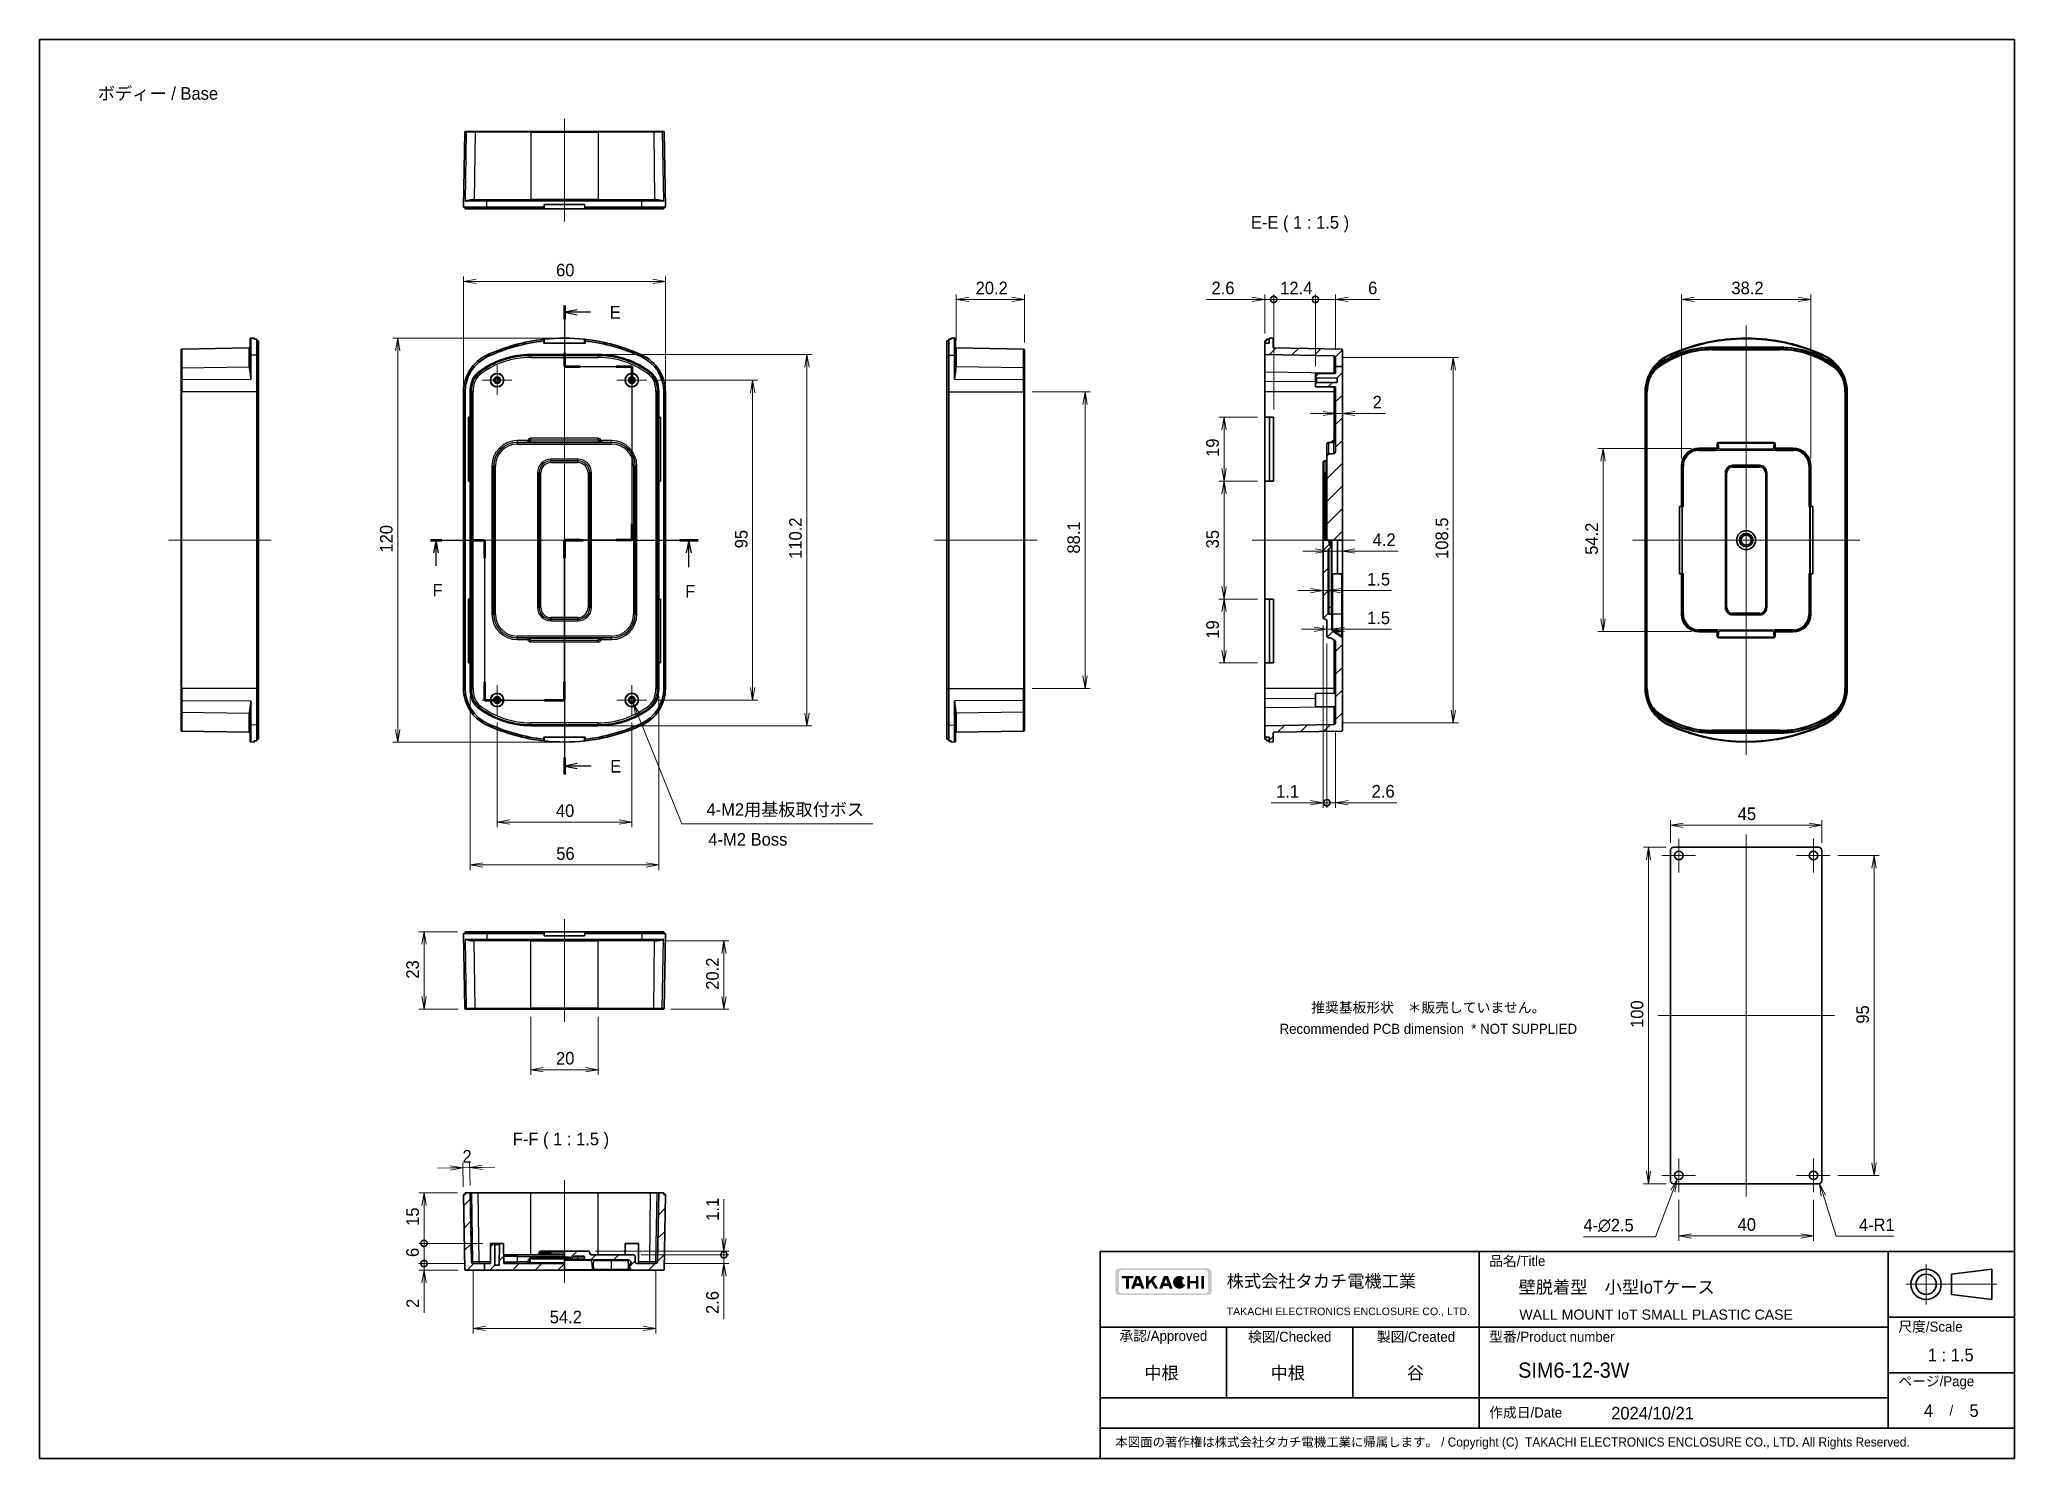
# Model space of a CAD drawing. Header units: millimetres. Extents: x 204 to 2721, y 201 to 622.
# Drawn here: x 1798 to 2385, y 201 to 622 of the extents above; entities that cross this region are included whole.
import ezdxf
from ezdxf.enums import TextEntityAlignment as Align

# ---------------------------------------------------------------- set-up
doc = ezdxf.new("R2010")
doc.units = ezdxf.units.MM
doc.header["$LTSCALE"] = 1.5
doc.layers.get('Defpoints').update_dxf_attribs({"lineweight": 25})
for name, color, linetype, lineweight in [('Border (ISO)', 7, 'Continuous', 35), ('Center Mark (ISO)', 131, 'Continuous', 18), ('Centerline (ISO)', 131, 'Continuous', 18), ('Dimension (ISO)', 7, 'Continuous', 18), ('Hatch (ISO)', 1, 'Continuous', 18), ('Section Line (ISO)', 7, 'Continuous', 25), ('Symbol (ISO)', 7, 'Continuous', 18), ('Title (ISO)', 7, 'Continuous', 35), ('Visible (ISO)', 7, 'Continuous', 35), ('Visible Narrow (ISO)', 7, 'Continuous', 25)]:
    doc.layers.add(name, color=color, linetype=linetype, lineweight=lineweight)
doc.styles.add('Note Text (TK)', font='MS PGothic.ttf')
doc.styles.add('文字スタイル40', font='MS PGothic.ttf')
doc.styles.add('文字スタイル67', font='arial.ttf')
doc.dimstyles.new('Default - Method 1b (TK)', dxfattribs={"dimscale": 1.5, "dimtxt": 2.5, "dimasz": 2.5, "dimexe": 1, "dimexo": 1.5, "dimgap": 1, "dimtad": 1, "dimtoh": 1, "dimdsep": 46, "dimtxsty": 'Note Text (TK)', "dimblk": 'OPEN', "dimcen": 0.09, "dimdle": 5, "dimclrd": 100, "dimclre": 100, "dimclrt": 7, "dimadec": 1, "dimazin": 1, "dimtfac": 1, "dimtmove": 0, "dimatfit": 3, "dimldrblk": 'OPEN', "dimfxl": 1, "dimtolj": 1, "dimlwd": -1, "dimlwe": -1, "dimarcsym": 0})
pattern_1 = [(45, (1776.4976, 188.6977), (-3.367596, 3.367596), [])]

msp = doc.modelspace()

# ---------------------------------------------------------------- texts
at = {"layer": 'Symbol (ISO)', "color": 7, "style": 'Note Text (TK)'}
for s, insert, char_height, width, attachment_point, line_spacing_factor in [('\\fＭＳ Ｐゴシック|b0|i0;ボディー / Base', (1815.556, 605.979), 3.75, 37.67544, 4, 1.5), ('\\fＭＳ Ｐゴシック|b0|i0;4-M2 Boss', (1996.882, 384.584), 3.75, 38.19176, 4, 1.5), ('\\fMS PGothic|b0|i0;{\\H3.0000;推奨基板形状\u3000＊販売していません。\\P}\\fMS PGothic|b0|i0;{\\H3.0000;Recommended PCB dimension  * NOT SUPPLIED}', (2210.679, 331.477), 3, 102.58806, 5, 1.265217)]:
    msp.add_mtext(s, dxfattribs=dict(at, insert=insert, char_height=char_height, width=width, attachment_point=attachment_point, line_spacing_factor=line_spacing_factor))
at = {"layer": 'Symbol (ISO)', "color": 7, "char_height": 3.75, "attachment_point": 7, "style": 'Note Text (TK)'}
for s, insert in [('E-E ( 1 : 1.5 )', (2157.983, 564.889)), ('F-F ( 1 : 1.5 )', (1938.782, 292.605))]:
    msp.add_mtext(s, dxfattribs=dict(at, insert=insert))

# ---------------------------------------------------------------- blocks, each defined once
blk = doc.blocks.new('図面枠 tk図枠')
at = {"layer": 'Border (ISO)'}
for p, q in [((14.5, 289), (405.5, 289)), ((14.5, 289), (14.5, 8)), ((405.5, 289), (405.5, 8)), ((14.5, 8), (405.5, 8))]:
    blk.add_line(p, q, dxfattribs=at)
blk = doc.blocks.new('表題欄 tk表題欄')
at = {"layer": 'Hatch (ISO)'}
h = blk.add_hatch(color=256, dxfattribs=at)
edge = h.paths.add_edge_path(flags=0)
edge.add_arc((95.44, 237.35), 0.596, 270, 360)
edge.add_line((96.04, 237.35), (96.04, 240.76))
edge.add_arc((95.44, 240.76), 0.596, 0, 90)
edge.add_line((95.44, 241.35), (79.01, 241.35))
edge.add_arc((79.01, 240.76), 0.596, 90, 180)
edge.add_line((78.41, 240.76), (78.41, 237.35))
edge.add_arc((79.01, 237.35), 0.596, 180, 270)
edge.add_line((79.01, 236.75), (95.44, 236.75))
edge = h.paths.add_edge_path()
edge.add_line((77.71, 241), (77.71, 237.1))
edge.add_arc((78.41, 237.1), 0.702, 180, 270)
edge.add_line((78.41, 236.4), (96.04, 236.4))
edge.add_arc((96.04, 237.1), 0.702, 270, 360)
edge.add_line((96.74, 237.1), (96.74, 241))
edge.add_arc((96.04, 241), 0.702, 0, 90)
edge.add_line((96.04, 241.71), (78.41, 241.71))
edge.add_arc((78.41, 241), 0.702, 90, 180)
for points in [[(78.94, 240.2), (78.94, 239.71), (79.79, 239.71), (79.79, 237.71), (80.38, 237.71), (80.38, 239.71), (81.23, 239.71), (81.23, 240.2)], [(85.55, 237.71), (84.81, 238.94), (84.29, 238.37), (84.29, 237.71), (83.77, 237.71), (83.77, 240.2), (84.29, 240.2), (84.29, 239.15), (85.26, 240.2), (85.98, 240.2), (85.19, 239.35), (86.17, 237.71)], [(91.96, 240.2), (91.96, 237.71), (92.48, 237.71), (92.48, 238.71), (93.64, 238.71), (93.64, 237.71), (94.16, 237.71), (94.16, 240.2), (93.64, 240.2), (93.64, 239.2), (92.48, 239.2), (92.48, 240.2)], [(94.71, 240.2), (94.71, 237.71), (95.23, 237.71), (95.23, 240.2)]]:
    blk.add_hatch(color=256, dxfattribs=at).paths.add_polyline_path(points)
h = blk.add_hatch(color=256, dxfattribs=at)
h.paths.add_polyline_path([(82.46, 238.76), (81.82, 238.76), (82.14, 239.63)], flags=0)
h.paths.add_polyline_path([(82.65, 238.24), (81.63, 238.24), (81.44, 237.71), (80.82, 237.71), (81.73, 240.2), (82.55, 240.2), (83.46, 237.71), (82.85, 237.71)])
h = blk.add_hatch(color=256, dxfattribs=at)
h.paths.add_polyline_path([(87.4, 238.76), (88.03, 238.76), (87.72, 239.63)], flags=0)
h.paths.add_polyline_path([(87.01, 237.71), (87.21, 238.24), (88.22, 238.24), (88.42, 237.71), (89.04, 237.71), (88.12, 240.2), (87.31, 240.2), (86.39, 237.71)])
h = blk.add_hatch(color=256, dxfattribs=at)
edge = h.paths.add_edge_path()
edge.add_arc((90.39, 238.95), 1.27, 38.5505, 336.582)
edge.add_line((91.56, 238.44), (91.04, 238.67))
edge.add_ellipse((90.39, 238.95), major_axis=(0, -0.8), ratio=0.867347, start_angle=128.5505, end_angle=426.582, ccw=False)
edge.add_line((90.96, 239.41), (91.39, 239.74))
at = {"layer": 'Title (ISO)'}
for p, q in [((74.71, 245.05), (255.71, 245.05)), ((74.71, 204.05), (74.71, 245.05)), ((149.71, 245.05), (149.71, 210.05)), ((230.71, 245.05), (230.71, 210.05)), ((255.71, 245.05), (255.71, 204.05)), ((243.21, 240.55), (251.21, 241.55)), ((243.21, 240.55), (243.21, 236.55)), ((251.21, 235.55), (251.21, 241.55)), ((243.21, 236.55), (251.21, 235.55)), ((230.71, 232.05), (255.71, 232.05)), ((74.71, 230.05), (230.71, 230.05)), ((99.71, 230.05), (99.71, 216.05)), ((124.71, 230.05), (124.71, 216.05)), ((230.71, 221.05), (255.71, 221.05)), ((74.71, 216.05), (230.71, 216.05)), ((255.71, 210.05), (74.71, 210.05)), ((74.71, 204.05), (255.71, 204.05))]:
    blk.add_line(p, q, dxfattribs=at)
at = {"layer": 'Title (ISO)', "color": 4, "linetype": 'Continuous', "lineweight": 18}
for p, q in [((238.21, 242.55), (238.21, 234.55)), ((252.21, 238.55), (234.21, 238.55))]:
    blk.add_line(p, q, dxfattribs=at)
at = {"layer": 'Title (ISO)'}
for radius in [3, 2]:
    blk.add_circle((238.21, 238.55), radius, dxfattribs=at)
at = {"layer": 'Title (ISO)', "color": 1, "char_height": 2, "line_spacing_factor": 1.5, "style": 'Note Text (TK)'}
for s, insert, attachment_point in [('\\fＭＳ Ｐゴシック|b0|i0;{\\H2.0000;品名/Title}', (151.71, 243.05), 4), ('\\fＭＳ Ｐゴシック|b0|i0;{\\H2.0000;尺度/Scale}', (232.71, 230.05), 4), ('\\fＭＳ Ｐゴシック|b0|i0;{\\H2.0000;承認/Approved}', (87.21, 228.05), 5), ('\\fＭＳ Ｐゴシック|b0|i0;{\\H2.0000;検図/Checked}', (112.21, 228.05), 5), ('\\fＭＳ Ｐゴシック|b0|i0;{\\H2.0000;製図/Created}', (137.21, 228.05), 5), ('\\fＭＳ Ｐゴシック|b0|i0;{\\H2.0000;型番/Product number}', (151.71, 228.05), 4), ('\\fＭＳ Ｐゴシック|b0|i0;{\\H2.0000;ページ/Page}', (232.71, 219.05), 4), ('\\fＭＳ Ｐゴシック|b0|i0;{\\H2.0000;作成日/Date}', (151.71, 213.05), 4)]:
    blk.add_mtext(s, dxfattribs=dict(at, insert=insert, attachment_point=attachment_point))
at = {"layer": 'Title (ISO)', "color": 7, "line_spacing_factor": 1.5, "style": 'Note Text (TK)'}
for s, insert, char_height, attachment_point in [('株式会社タカチ電機工業', (99.74, 239.05), 2.5, 4), ('\\fArial|b0|i0;{\\H1.4986;TAKACHI ELECTRONICS ENCLOSURE CO., LTD.}', (99.74, 233.05), 1.4986, 4), ('\\fＭＳ Ｐゴシック|b0|i0;{\\H2.0000;/}', (243.21, 213.55), 2, 5), ('\\fMS PGothic|b0|i0;{\\H1.8000;本図面の著作権は株式会社タカチ電機工業に帰属します。 / Copyright (C)\xa0 TAKACHI ELECTRONICS ENCLOSURE CO., LTD. All Rights Reserved.}', (77.71, 207.05), 1.8, 4)]:
    blk.add_mtext(s, dxfattribs=dict(at, insert=insert, char_height=char_height, attachment_point=attachment_point))
at = {"layer": 'Title (ISO)', "color": 7}
for tag, p, height, style in [('<品名>_001', (157.52, 236.74), 2.5, 'Note Text (TK)'), ('<Title>_001', (157.67, 231.55), 2, '文字スタイル67'), ('<型番>_001', (157.45, 220.05), 3, '文字スタイル40'), ('<尺度>_001', (238.54, 223.31), 2.5, 'Note Text (TK)'), ('<承認>_001', (83.43, 219.75), 2.5, 'Note Text (TK)'), ('<検図>_001', (108.43, 219.75), 2.5, 'Note Text (TK)'), ('<製図>_001', (135.42, 219.76), 2.5, 'Note Text (TK)'), ('<総ページ数>_001', (246.8, 212.3), 2.5, 'Note Text (TK)'), ('作成日_001', (175.87, 211.78), 2.5, 'Note Text (TK)'), ('<ページ_No.>_001', (237.8, 212.3), 2.5, 'Note Text (TK)')]:
    blk.add_attdef(tag, p, '', height=height, dxfattribs=dict(at, style=style))
at = {"layer": 'Title (ISO)', "color": 7, "style": 'Note Text (TK)'}
blk.add_attdef('<部品サイズ>', text='', height=2.5, dxfattribs=at).set_placement((112.21, 213.05), align=Align.MIDDLE_CENTER)
blk = doc.blocks.new('_Open')
at = {"color": 0, "linetype": 'ByBlock', "lineweight": -2}
for p, q in [((-1, 0.17), (0, 0)), ((-1, -0.17), (0, 0)), ((0, 0), (-1, 0))]:
    blk.add_line(p, q, dxfattribs=at)
blk = doc.blocks.new('*D145')
at = {"layer": 'Defpoints', "color": 0}
for p in [(1924.64, 357.18), (1912.44, 334.18), (1924.78, 334.18)]:
    blk.add_point(p, dxfattribs=at)
at = {"layer": 'Dimension (ISO)', "color": 100}
for p, q in [((1922.39, 357.18), (1910.94, 357.18)), ((1912.44, 353.43), (1912.44, 337.93)), ((1922.53, 334.18), (1910.94, 334.18))]:
    blk.add_line(p, q, dxfattribs=at)
at = {"layer": 'Dimension (ISO)', "color": 100, "xscale": 3.75, "yscale": 3.75, "zscale": 3.75}
for p, rotation in [((1912.44, 357.18), 90), ((1912.44, 334.18), 270)]:
    blk.add_blockref('_Open', p, dxfattribs=dict(at, rotation=rotation))
at = {"layer": 'Dimension (ISO)', "color": 7, "insert": (1909.06, 343.23), "char_height": 3.75, "attachment_point": 4, "rotation": 90, "style": 'Note Text (TK)'}
blk.add_mtext('\\A1;23', dxfattribs=at)
blk = doc.blocks.new('_DotSmall')
at = {"color": 0, "linetype": 'ByBlock', "const_width": 0.5}
blk.add_lwpolyline([(-0.0625, 0, 1), (0.0625, 0, 1)], format="xyb", close=True, dxfattribs=at)
blk = doc.blocks.new('*D146')
at = {"layer": 'Defpoints', "color": 0}
for p in [(1974.64, 261.2), (1981.28, 258.6), (2001.49, 261.2)]:
    blk.add_point(p, dxfattribs=at)
at = {"layer": 'Dimension (ISO)', "color": 100}
for p, q in [((2001.49, 261.2), (2001.49, 268.7)), ((1976.89, 261.2), (2002.99, 261.2)), ((1983.53, 258.6), (2002.99, 258.6)), ((2001.49, 261.2), (2001.49, 258.6)), ((2001.49, 254.85), (2001.49, 242.12))]:
    blk.add_line(p, q, dxfattribs=at)
at = {"layer": 'Dimension (ISO)', "color": 100, "xscale": 3.75, "yscale": 3.75, "zscale": 3.75}
for name, p, rotation in [('_DotSmall', (2001.49, 261.2), 270), ('_Open', (2001.49, 258.6), 90)]:
    blk.add_blockref(name, p, dxfattribs=dict(at, rotation=rotation))
at = {"layer": 'Dimension (ISO)', "color": 7, "insert": (1998.11, 243.62), "char_height": 3.75, "attachment_point": 4, "rotation": 90, "style": 'Note Text (TK)'}
blk.add_mtext('\\A1;2.6', dxfattribs=at)
blk = doc.blocks.new('*D147')
at = {"layer": 'Defpoints', "color": 0}
for p in [(1912.44, 279.6), (1924.64, 279.6), (1932.19, 264.6)]:
    blk.add_point(p, dxfattribs=at)
at = {"layer": 'Dimension (ISO)', "color": 100}
for p, q in [((1922.39, 279.6), (1910.94, 279.6)), ((1912.44, 264.6), (1912.44, 275.85)), ((1929.94, 264.6), (1910.94, 264.6))]:
    blk.add_line(p, q, dxfattribs=at)
at = {"layer": 'Dimension (ISO)', "color": 100, "xscale": 3.75, "yscale": 3.75, "zscale": 3.75}
for name, p, rotation in [('_Open', (1912.44, 279.6), 90), ('_DotSmall', (1912.44, 264.6), 270)]:
    blk.add_blockref(name, p, dxfattribs=dict(at, rotation=rotation))
at = {"layer": 'Dimension (ISO)', "color": 7, "insert": (1909.06, 269.8), "char_height": 3.75, "attachment_point": 4, "rotation": 90, "style": 'Note Text (TK)'}
blk.add_mtext('\\A1;15', dxfattribs=at)
blk = doc.blocks.new('*D148')
at = {"layer": 'Defpoints', "color": 0}
for p in [(1926.99, 258.6), (1981.28, 258.6), (1981.28, 239.33)]:
    blk.add_point(p, dxfattribs=at)
at = {"layer": 'Dimension (ISO)', "color": 100}
for p, q in [((1926.99, 256.35), (1926.99, 237.83)), ((1981.28, 256.35), (1981.28, 237.83)), ((1930.74, 239.33), (1977.53, 239.33))]:
    blk.add_line(p, q, dxfattribs=at)
at = {"layer": 'Dimension (ISO)', "color": 100, "xscale": 3.75, "yscale": 3.75, "zscale": 3.75, "rotation": 180}
blk.add_blockref('_Open', (1926.99, 239.33), dxfattribs=at)
at = {"layer": 'Dimension (ISO)', "color": 100, "xscale": 3.75, "yscale": 3.75, "zscale": 3.75}
blk.add_blockref('_Open', (1981.28, 239.33), dxfattribs=at)
at = {"layer": 'Dimension (ISO)', "color": 7, "insert": (1949.77, 242.7), "char_height": 3.75, "attachment_point": 4, "style": 'Note Text (TK)'}
blk.add_mtext('\\A1;54.2', dxfattribs=at)
blk = doc.blocks.new('*D149')
at = {"layer": 'Defpoints', "color": 0}
for p in [(1944.11, 334.18), (1964.16, 334.18), (1964.16, 316.18)]:
    blk.add_point(p, dxfattribs=at)
at = {"layer": 'Dimension (ISO)', "color": 100}
for p, q in [((1944.11, 331.93), (1944.11, 314.68)), ((1964.16, 331.93), (1964.16, 314.68)), ((1947.86, 316.18), (1960.41, 316.18))]:
    blk.add_line(p, q, dxfattribs=at)
at = {"layer": 'Dimension (ISO)', "color": 100, "xscale": 3.75, "yscale": 3.75, "zscale": 3.75, "rotation": 180}
blk.add_blockref('_Open', (1944.11, 316.18), dxfattribs=at)
at = {"layer": 'Dimension (ISO)', "color": 100, "xscale": 3.75, "yscale": 3.75, "zscale": 3.75}
blk.add_blockref('_Open', (1964.16, 316.18), dxfattribs=at)
at = {"layer": 'Dimension (ISO)', "color": 7, "insert": (1951.64, 319.56), "char_height": 3.75, "attachment_point": 4, "style": 'Note Text (TK)'}
blk.add_mtext('\\A1;20', dxfattribs=at)
blk = doc.blocks.new('*D150')
at = {"layer": 'Defpoints', "color": 0}
for p in [(1980.89, 354.44), (2001.49, 354.44), (1983.49, 334.18)]:
    blk.add_point(p, dxfattribs=at)
at = {"layer": 'Dimension (ISO)', "color": 100}
for p, q in [((1983.14, 354.44), (2002.99, 354.44)), ((2001.49, 337.93), (2001.49, 350.69)), ((1985.74, 334.18), (2002.99, 334.18))]:
    blk.add_line(p, q, dxfattribs=at)
at = {"layer": 'Dimension (ISO)', "color": 100, "xscale": 3.75, "yscale": 3.75, "zscale": 3.75}
for p, rotation in [((2001.49, 354.44), 90), ((2001.49, 334.18), 270)]:
    blk.add_blockref('_Open', p, dxfattribs=dict(at, rotation=rotation))
at = {"layer": 'Dimension (ISO)', "color": 7, "insert": (1998.11, 339.94), "char_height": 3.75, "attachment_point": 4, "rotation": 90, "style": 'Note Text (TK)'}
blk.add_mtext('\\A1;20.2', dxfattribs=at)
blk = doc.blocks.new('*D151')
at = {"layer": 'Defpoints', "color": 0}
for p in [(1984.13, 550.32), (1924.14, 517.55), (1984.13, 517.55)]:
    blk.add_point(p, dxfattribs=at)
at = {"layer": 'Dimension (ISO)', "color": 100}
for p, q in [((1924.14, 519.8), (1924.14, 551.82)), ((1984.13, 519.8), (1984.13, 551.82)), ((1927.89, 550.32), (1980.38, 550.32))]:
    blk.add_line(p, q, dxfattribs=at)
at = {"layer": 'Dimension (ISO)', "color": 100, "xscale": 3.75, "yscale": 3.75, "zscale": 3.75, "rotation": 180}
blk.add_blockref('_Open', (1924.14, 550.32), dxfattribs=at)
at = {"layer": 'Dimension (ISO)', "color": 100, "xscale": 3.75, "yscale": 3.75, "zscale": 3.75}
blk.add_blockref('_Open', (1984.13, 550.32), dxfattribs=at)
at = {"layer": 'Dimension (ISO)', "color": 7, "insert": (1951.65, 553.7), "char_height": 3.75, "attachment_point": 4, "style": 'Note Text (TK)'}
blk.add_mtext('\\A1;60', dxfattribs=at)
blk = doc.blocks.new('*D152')
at = {"layer": 'Defpoints', "color": 0}
for p in [(1954.14, 533.48), (1904.64, 413.52), (1954.14, 413.52)]:
    blk.add_point(p, dxfattribs=at)
at = {"layer": 'Dimension (ISO)', "color": 100}
for p, q in [((1951.89, 533.48), (1903.14, 533.48)), ((1904.64, 529.73), (1904.64, 417.27)), ((1951.89, 413.52), (1903.14, 413.52))]:
    blk.add_line(p, q, dxfattribs=at)
at = {"layer": 'Dimension (ISO)', "color": 100, "xscale": 3.75, "yscale": 3.75, "zscale": 3.75}
for p, rotation in [((1904.64, 533.48), 90), ((1904.64, 413.52), 270)]:
    blk.add_blockref('_Open', p, dxfattribs=dict(at, rotation=rotation))
at = {"layer": 'Dimension (ISO)', "color": 7, "insert": (1901.26, 469.79), "char_height": 3.75, "attachment_point": 4, "rotation": 90, "style": 'Note Text (TK)'}
blk.add_mtext('\\A1;120', dxfattribs=at)
blk = doc.blocks.new('*D153')
at = {"layer": 'Defpoints', "color": 0}
for p in [(1964.16, 528.63), (1964.16, 418.37), (2026.13, 418.37)]:
    blk.add_point(p, dxfattribs=at)
at = {"layer": 'Dimension (ISO)', "color": 100}
for p, q in [((1966.41, 528.63), (2027.63, 528.63)), ((2026.13, 524.88), (2026.13, 422.12)), ((1966.41, 418.37), (2027.63, 418.37))]:
    blk.add_line(p, q, dxfattribs=at)
at = {"layer": 'Dimension (ISO)', "color": 100, "xscale": 3.75, "yscale": 3.75, "zscale": 3.75}
for p, rotation in [((2026.13, 528.63), 90), ((2026.13, 418.37), 270)]:
    blk.add_blockref('_Open', p, dxfattribs=dict(at, rotation=rotation))
at = {"layer": 'Dimension (ISO)', "color": 7, "insert": (2022.76, 467.92), "char_height": 3.75, "attachment_point": 4, "rotation": 90, "style": 'Note Text (TK)'}
blk.add_mtext('\\A1;110.2', dxfattribs=at)
blk = doc.blocks.new('*D154')
at = {"layer": 'Defpoints', "color": 0}
for p in [(1926.14, 429.45), (1982.14, 429.45), (1982.14, 377)]:
    blk.add_point(p, dxfattribs=at)
at = {"layer": 'Dimension (ISO)', "color": 100}
for p, q in [((1926.14, 427.2), (1926.14, 375.5)), ((1982.14, 427.2), (1982.14, 375.5)), ((1929.89, 377), (1978.39, 377))]:
    blk.add_line(p, q, dxfattribs=at)
at = {"layer": 'Dimension (ISO)', "color": 100, "xscale": 3.75, "yscale": 3.75, "zscale": 3.75, "rotation": 180}
blk.add_blockref('_Open', (1926.14, 377), dxfattribs=at)
at = {"layer": 'Dimension (ISO)', "color": 100, "xscale": 3.75, "yscale": 3.75, "zscale": 3.75}
blk.add_blockref('_Open', (1982.14, 377), dxfattribs=at)
at = {"layer": 'Dimension (ISO)', "color": 7, "insert": (1951.7, 380.37), "char_height": 3.75, "attachment_point": 4, "style": 'Note Text (TK)'}
blk.add_mtext('\\A1;56', dxfattribs=at)
blk = doc.blocks.new('*D155')
at = {"layer": 'Defpoints', "color": 0}
for p in [(1973.76, 426.93), (1974.51, 425.07)]:
    blk.add_point(p, dxfattribs=at)
at = {"layer": 'Dimension (ISO)', "color": 100}
for p, q in [((1974, 426), (1974.27, 426)), ((1974.14, 425.86), (1974.14, 426.13)), ((1988.97, 389.22), (1975.91, 421.59)), ((2045.76, 389.22), (1988.97, 389.22))]:
    blk.add_line(p, q, dxfattribs=at)
at = {"layer": 'Dimension (ISO)', "color": 100, "xscale": 3.75, "yscale": 3.75, "zscale": 3.75, "rotation": 111.9615556118573}
blk.add_blockref('_Open', (1974.51, 425.07), dxfattribs=at)
at = {"layer": 'Dimension (ISO)', "color": 7, "insert": (1994.98, 393.25), "char_height": 3.75, "attachment_point": 4, "style": 'Note Text (TK)'}
blk.add_mtext('\\A1; \\fMS PGothic|b0|i0;{\\H3.7310;4-M2用基板取付ボス}', dxfattribs=at)
blk = doc.blocks.new('*D156')
at = {"layer": 'Defpoints', "color": 0}
for p in [(2070.49, 545), (2070.49, 530.58), (2090.74, 529.98)]:
    blk.add_point(p, dxfattribs=at)
at = {"layer": 'Dimension (ISO)', "color": 100}
for p, q in [((2070.49, 532.83), (2070.49, 546.5)), ((2090.74, 532.23), (2090.74, 546.5)), ((2086.99, 545), (2074.24, 545))]:
    blk.add_line(p, q, dxfattribs=at)
at = {"layer": 'Dimension (ISO)', "color": 100, "xscale": 3.75, "yscale": 3.75, "zscale": 3.75, "rotation": 180}
blk.add_blockref('_Open', (2070.49, 545), dxfattribs=at)
at = {"layer": 'Dimension (ISO)', "color": 100, "xscale": 3.75, "yscale": 3.75, "zscale": 3.75}
blk.add_blockref('_Open', (2090.74, 545), dxfattribs=at)
at = {"layer": 'Dimension (ISO)', "color": 7, "insert": (2076.25, 548.37), "char_height": 3.75, "attachment_point": 4, "style": 'Note Text (TK)'}
blk.add_mtext('\\A1;20.2', dxfattribs=at)
blk = doc.blocks.new('*D157')
at = {"layer": 'Defpoints', "color": 0}
for p in [(2090.74, 517.55), (2090.74, 429.45), (2108.74, 429.45)]:
    blk.add_point(p, dxfattribs=at)
at = {"layer": 'Dimension (ISO)', "color": 100}
for p, q in [((2092.99, 517.55), (2110.24, 517.55)), ((2108.74, 513.8), (2108.74, 433.2)), ((2092.99, 429.45), (2110.24, 429.45))]:
    blk.add_line(p, q, dxfattribs=at)
at = {"layer": 'Dimension (ISO)', "color": 100, "xscale": 3.75, "yscale": 3.75, "zscale": 3.75}
for p, rotation in [((2108.74, 517.55), 90), ((2108.74, 429.45), 270)]:
    blk.add_blockref('_Open', p, dxfattribs=dict(at, rotation=rotation))
at = {"layer": 'Dimension (ISO)', "color": 7, "insert": (2105.37, 469.49), "char_height": 3.75, "attachment_point": 4, "rotation": 90, "style": 'Note Text (TK)'}
blk.add_mtext('\\A1;88.1', dxfattribs=at)
blk = doc.blocks.new('*D158')
at = {"layer": 'Defpoints', "color": 0}
for p in [(2183.15, 527.77), (2183.15, 419.23), (2218.1, 419.23)]:
    blk.add_point(p, dxfattribs=at)
at = {"layer": 'Dimension (ISO)', "color": 100}
for p, q in [((2185.4, 527.77), (2219.6, 527.77)), ((2218.1, 524.02), (2218.1, 422.98)), ((2185.4, 419.23), (2219.6, 419.23))]:
    blk.add_line(p, q, dxfattribs=at)
at = {"layer": 'Dimension (ISO)', "color": 100, "xscale": 3.75, "yscale": 3.75, "zscale": 3.75}
for p, rotation in [((2218.1, 527.77), 90), ((2218.1, 419.23), 270)]:
    blk.add_blockref('_Open', p, dxfattribs=dict(at, rotation=rotation))
at = {"layer": 'Dimension (ISO)', "color": 7, "insert": (2214.72, 467.92), "char_height": 3.75, "attachment_point": 4, "rotation": 90, "style": 'Note Text (TK)'}
blk.add_mtext('\\A1;108.5', dxfattribs=at)
blk = doc.blocks.new('*D159')
at = {"layer": 'Defpoints', "color": 0}
for p in [(2179.45, 450.49), (2180.55, 444.99), (2179.45, 395.49)]:
    blk.add_point(p, dxfattribs=at)
at = {"layer": 'Dimension (ISO)', "color": 100}
for p, q in [((2179.45, 448.24), (2179.45, 393.99)), ((2180.55, 442.74), (2180.55, 393.99)), ((2175.7, 395.49), (2163.98, 395.49)), ((2180.55, 395.49), (2179.45, 395.49)), ((2180.55, 395.49), (2184.3, 395.49))]:
    blk.add_line(p, q, dxfattribs=at)
at = {"layer": 'Dimension (ISO)', "color": 100, "xscale": 3.75, "yscale": 3.75, "zscale": 3.75}
blk.add_blockref('_Open', (2179.45, 395.49), dxfattribs=at)
at = {"layer": 'Dimension (ISO)', "color": 100, "xscale": 3.75, "yscale": 3.75, "zscale": 3.75, "rotation": 180}
blk.add_blockref('_DotSmall', (2180.55, 395.49), dxfattribs=at)
at = {"layer": 'Dimension (ISO)', "color": 7, "insert": (2165.48, 398.87), "char_height": 3.75, "attachment_point": 4, "style": 'Note Text (TK)'}
blk.add_mtext('\\A1;1.1', dxfattribs=at)
blk = doc.blocks.new('*D160')
at = {"layer": 'Defpoints', "color": 0}
for p in [(2162.15, 491), (2150, 456), (2162.15, 456)]:
    blk.add_point(p, dxfattribs=at)
at = {"layer": 'Dimension (ISO)', "color": 100}
for p, q in [((2159.9, 491), (2148.5, 491)), ((2150, 487.25), (2150, 459.75)), ((2159.9, 456), (2148.5, 456))]:
    blk.add_line(p, q, dxfattribs=at)
at = {"layer": 'Dimension (ISO)', "color": 100, "xscale": 3.75, "yscale": 3.75, "zscale": 3.75}
for p, rotation in [((2150, 491), 90), ((2150, 456), 270)]:
    blk.add_blockref('_Open', p, dxfattribs=dict(at, rotation=rotation))
at = {"layer": 'Dimension (ISO)', "color": 7, "insert": (2146.63, 471.05), "char_height": 3.75, "attachment_point": 4, "rotation": 90, "style": 'Note Text (TK)'}
blk.add_mtext('\\A1;35', dxfattribs=at)
blk = doc.blocks.new('*D161')
at = {"layer": 'Defpoints', "color": 0}
for p in [(2150, 456), (2162.15, 456), (2162.15, 437)]:
    blk.add_point(p, dxfattribs=at)
at = {"layer": 'Dimension (ISO)', "color": 100}
for p, q in [((2159.9, 456), (2148.5, 456)), ((2150, 440.75), (2150, 452.25)), ((2159.9, 437), (2148.5, 437))]:
    blk.add_line(p, q, dxfattribs=at)
at = {"layer": 'Dimension (ISO)', "color": 100, "xscale": 3.75, "yscale": 3.75, "zscale": 3.75}
for p, rotation in [((2150, 456), 90), ((2150, 437), 270)]:
    blk.add_blockref('_Open', p, dxfattribs=dict(at, rotation=rotation))
at = {"layer": 'Dimension (ISO)', "color": 7, "insert": (2146.63, 444.21), "char_height": 3.75, "attachment_point": 4, "rotation": 90, "style": 'Note Text (TK)'}
blk.add_mtext('\\A1;19', dxfattribs=at)
blk = doc.blocks.new('*D162')
at = {"layer": 'Defpoints', "color": 0}
for p in [(2150, 510), (2162.15, 510), (2162.15, 491)]:
    blk.add_point(p, dxfattribs=at)
at = {"layer": 'Dimension (ISO)', "color": 100}
for p, q in [((2159.9, 510), (2148.5, 510)), ((2150, 494.75), (2150, 506.25)), ((2159.9, 491), (2148.5, 491))]:
    blk.add_line(p, q, dxfattribs=at)
at = {"layer": 'Dimension (ISO)', "color": 100, "xscale": 3.75, "yscale": 3.75, "zscale": 3.75}
for p, rotation in [((2150, 510), 90), ((2150, 491), 270)]:
    blk.add_blockref('_Open', p, dxfattribs=dict(at, rotation=rotation))
at = {"layer": 'Dimension (ISO)', "color": 7, "insert": (2146.63, 498.21), "char_height": 3.75, "attachment_point": 4, "rotation": 90, "style": 'Note Text (TK)'}
blk.add_mtext('\\A1;19', dxfattribs=at)
blk = doc.blocks.new('*D163')
at = {"layer": 'Defpoints', "color": 0}
for p in [(2283.56, 382.31), (2276.06, 282.31), (2283.56, 282.31)]:
    blk.add_point(p, dxfattribs=at)
at = {"layer": 'Dimension (ISO)', "color": 100}
for p, q in [((2281.31, 382.31), (2274.56, 382.31)), ((2276.06, 378.56), (2276.06, 286.06)), ((2281.31, 282.31), (2274.56, 282.31))]:
    blk.add_line(p, q, dxfattribs=at)
at = {"layer": 'Dimension (ISO)', "color": 100, "xscale": 3.75, "yscale": 3.75, "zscale": 3.75}
for p, rotation in [((2276.06, 382.31), 90), ((2276.06, 282.31), 270)]:
    blk.add_blockref('_Open', p, dxfattribs=dict(at, rotation=rotation))
at = {"layer": 'Dimension (ISO)', "color": 7, "insert": (2272.68, 328.6), "char_height": 3.75, "attachment_point": 4, "rotation": 90, "style": 'Note Text (TK)'}
blk.add_mtext('\\A1;100', dxfattribs=at)
blk = doc.blocks.new('*D164')
at = {"layer": 'Defpoints', "color": 0}
for p in [(2285.06, 279.81), (2325.06, 279.81), (2285.06, 266.81)]:
    blk.add_point(p, dxfattribs=at)
at = {"layer": 'Dimension (ISO)', "color": 100}
for p, q in [((2285.06, 277.56), (2285.06, 265.31)), ((2325.06, 277.56), (2325.06, 265.31)), ((2321.31, 266.81), (2288.81, 266.81))]:
    blk.add_line(p, q, dxfattribs=at)
at = {"layer": 'Dimension (ISO)', "color": 100, "xscale": 3.75, "yscale": 3.75, "zscale": 3.75, "rotation": 180}
blk.add_blockref('_Open', (2285.06, 266.81), dxfattribs=at)
at = {"layer": 'Dimension (ISO)', "color": 100, "xscale": 3.75, "yscale": 3.75, "zscale": 3.75}
blk.add_blockref('_Open', (2325.06, 266.81), dxfattribs=at)
at = {"layer": 'Dimension (ISO)', "color": 7, "insert": (2302.52, 270.18), "char_height": 3.75, "attachment_point": 4, "style": 'Note Text (TK)'}
blk.add_mtext('\\A1;40', dxfattribs=at)
blk = doc.blocks.new('*D165')
at = {"layer": 'Defpoints', "color": 0}
for p in [(2284.61, 283.64), (2285.5, 285.98)]:
    blk.add_point(p, dxfattribs=at)
at = {"layer": 'Dimension (ISO)', "color": 100}
for p, q in [((2284.92, 284.81), (2285.19, 284.81)), ((2285.06, 284.67), (2285.06, 284.94)), ((2278.13, 266.54), (2283.28, 280.13)), ((2256.75, 266.54), (2278.13, 266.54))]:
    blk.add_line(p, q, dxfattribs=at)
at = {"layer": 'Dimension (ISO)', "color": 100, "xscale": 3.75, "yscale": 3.75, "zscale": 3.75, "rotation": 69.23180923803169}
blk.add_blockref('_Open', (2284.61, 283.64), dxfattribs=at)
at = {"layer": 'Dimension (ISO)', "color": 7, "insert": (2256.75, 269.9), "char_height": 3.75, "attachment_point": 4, "style": 'Note Text (TK)'}
blk.add_mtext('\\A1;\\fMS PGothic|b0|i0;{\\H3.7310;4-∅2.5}', dxfattribs=at)
blk = doc.blocks.new('*D166')
at = {"layer": 'Defpoints', "color": 0}
for p in [(1978.53, 521), (1978.53, 426), (2010.03, 426)]:
    blk.add_point(p, dxfattribs=at)
at = {"layer": 'Dimension (ISO)', "color": 100}
for p, q in [((1980.78, 521), (2011.53, 521)), ((2010.03, 517.25), (2010.03, 429.75)), ((1980.78, 426), (2011.53, 426))]:
    blk.add_line(p, q, dxfattribs=at)
at = {"layer": 'Dimension (ISO)', "color": 100, "xscale": 3.75, "yscale": 3.75, "zscale": 3.75}
for p, rotation in [((2010.03, 521), 90), ((2010.03, 426), 270)]:
    blk.add_blockref('_Open', p, dxfattribs=dict(at, rotation=rotation))
at = {"layer": 'Dimension (ISO)', "color": 7, "insert": (2006.66, 471.06), "char_height": 3.75, "attachment_point": 4, "rotation": 90, "style": 'Note Text (TK)'}
blk.add_mtext('\\A1;95', dxfattribs=at)
blk = doc.blocks.new('*D167')
at = {"layer": 'Defpoints', "color": 0}
for p in [(1934.14, 421.61), (1974.14, 421.61), (1974.14, 389.73)]:
    blk.add_point(p, dxfattribs=at)
at = {"layer": 'Dimension (ISO)', "color": 100}
for p, q in [((1934.14, 419.36), (1934.14, 388.23)), ((1974.14, 419.36), (1974.14, 388.23)), ((1937.89, 389.73), (1970.39, 389.73))]:
    blk.add_line(p, q, dxfattribs=at)
at = {"layer": 'Dimension (ISO)', "color": 100, "xscale": 3.75, "yscale": 3.75, "zscale": 3.75, "rotation": 180}
blk.add_blockref('_Open', (1934.14, 389.73), dxfattribs=at)
at = {"layer": 'Dimension (ISO)', "color": 100, "xscale": 3.75, "yscale": 3.75, "zscale": 3.75}
blk.add_blockref('_Open', (1974.14, 389.73), dxfattribs=at)
at = {"layer": 'Dimension (ISO)', "color": 7, "insert": (1951.6, 393.1), "char_height": 3.75, "attachment_point": 4, "style": 'Note Text (TK)'}
blk.add_mtext('\\A1;40', dxfattribs=at)
blk = doc.blocks.new('*D168')
at = {"layer": 'Defpoints', "color": 0}
for p in [(2330.06, 379.81), (2330.06, 284.81), (2343.06, 284.81)]:
    blk.add_point(p, dxfattribs=at)
at = {"layer": 'Dimension (ISO)', "color": 100}
for p, q in [((2332.31, 379.81), (2344.56, 379.81)), ((2343.06, 376.06), (2343.06, 288.56)), ((2332.31, 284.81), (2344.56, 284.81))]:
    blk.add_line(p, q, dxfattribs=at)
at = {"layer": 'Dimension (ISO)', "color": 100, "xscale": 3.75, "yscale": 3.75, "zscale": 3.75}
for p, rotation in [((2343.06, 379.81), 90), ((2343.06, 284.81), 270)]:
    blk.add_blockref('_Open', p, dxfattribs=dict(at, rotation=rotation))
at = {"layer": 'Dimension (ISO)', "color": 7, "insert": (2339.68, 329.87), "char_height": 3.75, "attachment_point": 4, "rotation": 90, "style": 'Note Text (TK)'}
blk.add_mtext('\\A1;95', dxfattribs=at)
blk = doc.blocks.new('*D169')
at = {"layer": 'Defpoints', "color": 0}
for p in [(2327.56, 388.81), (2282.56, 381.31), (2327.56, 381.31)]:
    blk.add_point(p, dxfattribs=at)
at = {"layer": 'Dimension (ISO)', "color": 100}
for p, q in [((2282.56, 383.56), (2282.56, 390.31)), ((2286.31, 388.81), (2323.81, 388.81)), ((2327.56, 383.56), (2327.56, 390.31))]:
    blk.add_line(p, q, dxfattribs=at)
at = {"layer": 'Dimension (ISO)', "color": 100, "xscale": 3.75, "yscale": 3.75, "zscale": 3.75, "rotation": 180}
blk.add_blockref('_Open', (2282.56, 388.81), dxfattribs=at)
at = {"layer": 'Dimension (ISO)', "color": 100, "xscale": 3.75, "yscale": 3.75, "zscale": 3.75}
blk.add_blockref('_Open', (2327.56, 388.81), dxfattribs=at)
at = {"layer": 'Dimension (ISO)', "color": 7, "insert": (2302.56, 392.18), "char_height": 3.75, "attachment_point": 4, "style": 'Note Text (TK)'}
blk.add_mtext('\\A1;45', dxfattribs=at)
blk = doc.blocks.new('*D131')
at = {"layer": 'Defpoints', "color": 0}
for p in [(1961.14, 262.3), (1974.64, 261.2), (2001.49, 262.3)]:
    blk.add_point(p, dxfattribs=at)
at = {"layer": 'Dimension (ISO)', "color": 100}
for p, q in [((2001.49, 266.05), (2001.49, 277.77)), ((1963.39, 262.3), (2002.99, 262.3)), ((1976.89, 261.2), (2002.99, 261.2)), ((2001.49, 261.2), (2001.49, 262.3)), ((2001.49, 261.2), (2001.49, 257.45))]:
    blk.add_line(p, q, dxfattribs=at)
at = {"layer": 'Dimension (ISO)', "color": 100, "xscale": 3.75, "yscale": 3.75, "zscale": 3.75}
for name, p, rotation in [('_Open', (2001.49, 262.3), 270), ('_DotSmall', (2001.49, 261.2), 90)]:
    blk.add_blockref(name, p, dxfattribs=dict(at, rotation=rotation))
at = {"layer": 'Dimension (ISO)', "color": 7, "insert": (1998.11, 271.3), "char_height": 3.75, "attachment_point": 4, "rotation": 90, "style": 'Note Text (TK)'}
blk.add_mtext('\\A1;1.1', dxfattribs=at)
blk = doc.blocks.new('*D132')
at = {"layer": 'Defpoints', "color": 0}
for p in [(2180.55, 444.99), (2183.15, 419.23), (2183.15, 395.49)]:
    blk.add_point(p, dxfattribs=at)
at = {"layer": 'Dimension (ISO)', "color": 100}
for p, q in [((2180.55, 442.74), (2180.55, 393.99)), ((2183.15, 416.98), (2183.15, 393.99)), ((2180.55, 395.49), (2176.8, 395.49)), ((2180.55, 395.49), (2183.15, 395.49)), ((2186.9, 395.49), (2201.34, 395.49))]:
    blk.add_line(p, q, dxfattribs=at)
at = {"layer": 'Dimension (ISO)', "color": 100, "xscale": 3.75, "yscale": 3.75, "zscale": 3.75}
blk.add_blockref('_DotSmall', (2180.55, 395.49), dxfattribs=at)
at = {"layer": 'Dimension (ISO)', "color": 100, "xscale": 3.75, "yscale": 3.75, "zscale": 3.75, "rotation": 180}
blk.add_blockref('_Open', (2183.15, 395.49), dxfattribs=at)
at = {"layer": 'Dimension (ISO)', "color": 7, "insert": (2193.85, 398.87), "char_height": 3.75, "attachment_point": 4, "style": 'Note Text (TK)'}
blk.add_mtext('\\A1;2.6', dxfattribs=at)
blk = doc.blocks.new('*D133')
at = {"layer": 'Defpoints', "color": 0}
for p in [(2324.22, 545), (2285.89, 495.5), (2324.22, 495.5)]:
    blk.add_point(p, dxfattribs=at)
at = {"layer": 'Dimension (ISO)', "color": 100}
for p, q in [((2285.89, 497.75), (2285.89, 546.5)), ((2324.22, 497.75), (2324.22, 546.5)), ((2289.64, 545), (2320.47, 545))]:
    blk.add_line(p, q, dxfattribs=at)
at = {"layer": 'Dimension (ISO)', "color": 100, "xscale": 3.75, "yscale": 3.75, "zscale": 3.75, "rotation": 180}
blk.add_blockref('_Open', (2285.89, 545), dxfattribs=at)
at = {"layer": 'Dimension (ISO)', "color": 100, "xscale": 3.75, "yscale": 3.75, "zscale": 3.75}
blk.add_blockref('_Open', (2324.22, 545), dxfattribs=at)
at = {"layer": 'Dimension (ISO)', "color": 7, "insert": (2300.69, 548.37), "char_height": 3.75, "attachment_point": 4, "style": 'Note Text (TK)'}
blk.add_mtext('\\A1;38.2', dxfattribs=at)
blk = doc.blocks.new('*D134')
at = {"layer": 'Defpoints', "color": 0}
for p in [(2291.06, 500.66), (2262.56, 446.34), (2291.06, 446.34)]:
    blk.add_point(p, dxfattribs=at)
at = {"layer": 'Dimension (ISO)', "color": 100}
for p, q in [((2288.81, 500.66), (2261.06, 500.66)), ((2262.56, 496.91), (2262.56, 450.09)), ((2288.81, 446.34), (2261.06, 446.34))]:
    blk.add_line(p, q, dxfattribs=at)
at = {"layer": 'Dimension (ISO)', "color": 100, "xscale": 3.75, "yscale": 3.75, "zscale": 3.75}
for p, rotation in [((2262.56, 500.66), 90), ((2262.56, 446.34), 270)]:
    blk.add_blockref('_Open', p, dxfattribs=dict(at, rotation=rotation))
at = {"layer": 'Dimension (ISO)', "color": 7, "insert": (2259.18, 469.13), "char_height": 3.75, "attachment_point": 4, "rotation": 90, "style": 'Note Text (TK)'}
blk.add_mtext('\\A1;54.2', dxfattribs=at)
blk = doc.blocks.new('*D135')
at = {"layer": 'Defpoints', "color": 0}
for p in [(1926.99, 258.6), (1912.44, 256.6), (1924.78, 256.6)]:
    blk.add_point(p, dxfattribs=at)
at = {"layer": 'Dimension (ISO)', "color": 100}
for p, q in [((1924.74, 258.6), (1910.94, 258.6)), ((1912.44, 258.6), (1912.44, 262.35)), ((1912.44, 258.6), (1912.44, 256.6)), ((1922.53, 256.6), (1910.94, 256.6)), ((1912.44, 252.85), (1912.44, 243.93))]:
    blk.add_line(p, q, dxfattribs=at)
at = {"layer": 'Dimension (ISO)', "color": 100, "xscale": 3.75, "yscale": 3.75, "zscale": 3.75}
for name, p, rotation in [('_DotSmall', (1912.44, 258.6), 270), ('_Open', (1912.44, 256.6), 90)]:
    blk.add_blockref(name, p, dxfattribs=dict(at, rotation=rotation))
at = {"layer": 'Dimension (ISO)', "color": 7, "insert": (1909.06, 245.43), "char_height": 3.75, "attachment_point": 4, "rotation": 90, "style": 'Note Text (TK)'}
blk.add_mtext('\\A1;2', dxfattribs=at)
blk = doc.blocks.new('*D136')
at = {"layer": 'Defpoints', "color": 0}
for p in [(2185.15, 525.04), (2183.15, 519), (2185.15, 511.1)]:
    blk.add_point(p, dxfattribs=at)
at = {"layer": 'Dimension (ISO)', "color": 100}
for p, q in [((2179.4, 511.1), (2175.65, 511.1)), ((2183.15, 511.1), (2185.15, 511.1)), ((2188.9, 511.1), (2197.82, 511.1))]:
    blk.add_line(p, q, dxfattribs=at)
at = {"layer": 'Dimension (ISO)', "color": 100, "xscale": 3.75, "yscale": 3.75, "zscale": 3.75}
blk.add_blockref('_Open', (2183.15, 511.1), dxfattribs=at)
at = {"layer": 'Dimension (ISO)', "color": 100, "xscale": 3.75, "yscale": 3.75, "zscale": 3.75, "rotation": 180}
blk.add_blockref('_Open', (2185.15, 511.1), dxfattribs=at)
at = {"layer": 'Dimension (ISO)', "color": 7, "insert": (2194.15, 514.47), "char_height": 3.75, "attachment_point": 4, "style": 'Note Text (TK)'}
blk.add_mtext('\\A1;2', dxfattribs=at)
blk = doc.blocks.new('*D137')
at = {"layer": 'Defpoints', "color": 0}
for p in [(2180.95, 458.48), (2180.95, 451.79), (2179.45, 450.49)]:
    blk.add_point(p, dxfattribs=at)
at = {"layer": 'Dimension (ISO)', "color": 100}
for p, q in [((2175.7, 458.48), (2171.95, 458.48)), ((2179.45, 458.48), (2180.95, 458.48)), ((2184.7, 458.48), (2199.7, 458.48))]:
    blk.add_line(p, q, dxfattribs=at)
at = {"layer": 'Dimension (ISO)', "color": 100, "xscale": 3.75, "yscale": 3.75, "zscale": 3.75}
blk.add_blockref('_Open', (2179.45, 458.48), dxfattribs=at)
at = {"layer": 'Dimension (ISO)', "color": 100, "xscale": 3.75, "yscale": 3.75, "zscale": 3.75, "rotation": 180}
blk.add_blockref('_Open', (2180.95, 458.48), dxfattribs=at)
at = {"layer": 'Dimension (ISO)', "color": 7, "insert": (2192.49, 461.86), "char_height": 3.75, "attachment_point": 4, "style": 'Note Text (TK)'}
blk.add_mtext('\\A1;1.5', dxfattribs=at)
blk = doc.blocks.new('*D138')
at = {"layer": 'Defpoints', "color": 0}
for p in [(2180.55, 449.49), (2182.05, 447.01), (2182.05, 446.75)]:
    blk.add_point(p, dxfattribs=at)
at = {"layer": 'Dimension (ISO)', "color": 100}
for p, q in [((2176.8, 447.01), (2173.05, 447.01)), ((2180.55, 447.01), (2182.05, 447.01)), ((2185.8, 447.01), (2199.7, 447.01))]:
    blk.add_line(p, q, dxfattribs=at)
at = {"layer": 'Dimension (ISO)', "color": 100, "xscale": 3.75, "yscale": 3.75, "zscale": 3.75}
blk.add_blockref('_Open', (2180.55, 447.01), dxfattribs=at)
at = {"layer": 'Dimension (ISO)', "color": 100, "xscale": 3.75, "yscale": 3.75, "zscale": 3.75, "rotation": 180}
blk.add_blockref('_Open', (2182.05, 447.01), dxfattribs=at)
at = {"layer": 'Dimension (ISO)', "color": 7, "insert": (2192.49, 450.38), "char_height": 3.75, "attachment_point": 4, "style": 'Note Text (TK)'}
blk.add_mtext('\\A1;1.5', dxfattribs=at)
blk = doc.blocks.new('*D139')
at = {"layer": 'Defpoints', "color": 0}
for p in [(2180.95, 470.7), (2180.95, 470.22), (2185.15, 463.5)]:
    blk.add_point(p, dxfattribs=at)
at = {"layer": 'Dimension (ISO)', "color": 100}
for p, q in [((2177.2, 470.22), (2173.45, 470.22)), ((2180.95, 470.22), (2185.15, 470.22)), ((2188.9, 470.22), (2201.74, 470.22))]:
    blk.add_line(p, q, dxfattribs=at)
at = {"layer": 'Dimension (ISO)', "color": 100, "xscale": 3.75, "yscale": 3.75, "zscale": 3.75}
blk.add_blockref('_Open', (2180.95, 470.22), dxfattribs=at)
at = {"layer": 'Dimension (ISO)', "color": 100, "xscale": 3.75, "yscale": 3.75, "zscale": 3.75, "rotation": 180}
blk.add_blockref('_Open', (2185.15, 470.22), dxfattribs=at)
at = {"layer": 'Dimension (ISO)', "color": 7, "insert": (2194.15, 473.6), "char_height": 3.75, "attachment_point": 4, "style": 'Note Text (TK)'}
blk.add_mtext('\\A1;4.2', dxfattribs=at)
blk = doc.blocks.new('*D140')
at = {"layer": 'Defpoints', "color": 0}
for p in [(2177.15, 545), (2177.15, 522.95), (2183.15, 527.77)]:
    blk.add_point(p, dxfattribs=at)
at = {"layer": 'Dimension (ISO)', "color": 100}
for p, q in [((2177.15, 525.2), (2177.15, 546.5)), ((2183.15, 530.02), (2183.15, 546.5)), ((2177.15, 545), (2169.65, 545)), ((2177.15, 545), (2183.15, 545)), ((2186.9, 545), (2196.42, 545))]:
    blk.add_line(p, q, dxfattribs=at)
at = {"layer": 'Dimension (ISO)', "color": 100, "xscale": 3.75, "yscale": 3.75, "zscale": 3.75}
blk.add_blockref('_DotSmall', (2177.15, 545), dxfattribs=at)
at = {"layer": 'Dimension (ISO)', "color": 100, "xscale": 3.75, "yscale": 3.75, "zscale": 3.75, "rotation": 180}
blk.add_blockref('_Open', (2183.15, 545), dxfattribs=at)
at = {"layer": 'Dimension (ISO)', "color": 7, "insert": (2192.79, 548.37), "char_height": 3.75, "attachment_point": 4, "style": 'Note Text (TK)'}
blk.add_mtext('\\A1;6', dxfattribs=at)
blk = doc.blocks.new('*D141')
at = {"layer": 'Defpoints', "color": 0}
for p in [(2164.75, 545), (2177.15, 522.95), (2164.75, 510)]:
    blk.add_point(p, dxfattribs=at)
at = {"layer": 'Dimension (ISO)', "color": 100}
for p, q in [((2164.75, 512.25), (2164.75, 546.5)), ((2177.15, 525.2), (2177.15, 546.5)), ((2177.15, 545), (2164.75, 545))]:
    blk.add_line(p, q, dxfattribs=at)
at = {"layer": 'Dimension (ISO)', "color": 100, "xscale": 3.75, "yscale": 3.75, "zscale": 3.75, "rotation": 180}
blk.add_blockref('_DotSmall', (2164.75, 545), dxfattribs=at)
at = {"layer": 'Dimension (ISO)', "color": 100, "xscale": 3.75, "yscale": 3.75, "zscale": 3.75}
blk.add_blockref('_DotSmall', (2177.15, 545), dxfattribs=at)
at = {"layer": 'Dimension (ISO)', "color": 7, "insert": (2166.68, 548.37), "char_height": 3.75, "attachment_point": 4, "style": 'Note Text (TK)'}
blk.add_mtext('\\A1;12.4', dxfattribs=at)
blk = doc.blocks.new('*D142')
at = {"layer": 'Defpoints', "color": 0}
for p in [(2162.15, 545), (2162.15, 532.66), (2164.75, 510)]:
    blk.add_point(p, dxfattribs=at)
at = {"layer": 'Dimension (ISO)', "color": 100}
for p, q in [((2162.15, 534.91), (2162.15, 546.5)), ((2164.75, 512.25), (2164.75, 546.5)), ((2158.4, 545), (2144.79, 545)), ((2164.75, 545), (2162.15, 545)), ((2164.75, 545), (2168.5, 545))]:
    blk.add_line(p, q, dxfattribs=at)
at = {"layer": 'Dimension (ISO)', "color": 100, "xscale": 3.75, "yscale": 3.75, "zscale": 3.75}
blk.add_blockref('_Open', (2162.15, 545), dxfattribs=at)
at = {"layer": 'Dimension (ISO)', "color": 100, "xscale": 3.75, "yscale": 3.75, "zscale": 3.75, "rotation": 180}
blk.add_blockref('_DotSmall', (2164.75, 545), dxfattribs=at)
at = {"layer": 'Dimension (ISO)', "color": 7, "insert": (2146.29, 548.37), "char_height": 3.75, "attachment_point": 4, "style": 'Note Text (TK)'}
blk.add_mtext('\\A1;2.6', dxfattribs=at)
blk = doc.blocks.new('*D143')
at = {"layer": 'Defpoints', "color": 0}
for p in [(2326.56, 283.31), (2326.86, 282.35)]:
    blk.add_point(p, dxfattribs=at)
at = {"layer": 'Dimension (ISO)', "color": 100}
for p, q in [((2331.79, 266.75), (2327.99, 278.78)), ((2348.9, 266.75), (2331.79, 266.75))]:
    blk.add_line(p, q, dxfattribs=at)
at = {"layer": 'Dimension (ISO)', "color": 100, "xscale": 3.75, "yscale": 3.75, "zscale": 3.75, "rotation": 107.5327868278319}
blk.add_blockref('_Open', (2326.86, 282.35), dxfattribs=at)
at = {"layer": 'Dimension (ISO)', "color": 7, "insert": (2338.57, 270.12), "char_height": 3.75, "attachment_point": 4, "style": 'Note Text (TK)'}
blk.add_mtext('\\A1;\\fMS PGothic|b0|i0;{\\H3.7310;4-R1}', dxfattribs=at)
blk = doc.blocks.new('*D144')
at = {"layer": 'Defpoints', "color": 0}
for p in [(1912.44, 264.6), (1932.19, 264.6), (1926.99, 258.6)]:
    blk.add_point(p, dxfattribs=at)
at = {"layer": 'Dimension (ISO)', "color": 100}
for p, q in [((1929.94, 264.6), (1910.94, 264.6)), ((1912.44, 258.6), (1912.44, 264.6)), ((1924.74, 258.6), (1910.94, 258.6))]:
    blk.add_line(p, q, dxfattribs=at)
at = {"layer": 'Dimension (ISO)', "color": 100, "xscale": 3.75, "yscale": 3.75, "zscale": 3.75}
for p, rotation in [((1912.44, 264.6), 90), ((1912.44, 258.6), 270)]:
    blk.add_blockref('_DotSmall', p, dxfattribs=dict(at, rotation=rotation))
at = {"layer": 'Dimension (ISO)', "color": 7, "insert": (1909.06, 260.54), "char_height": 3.75, "attachment_point": 4, "rotation": 90, "style": 'Note Text (TK)'}
blk.add_mtext('\\A1;6', dxfattribs=at)
blk = doc.blocks.new('2dTransSection4')
at = {"layer": 'Section Line (ISO)', "linetype": 'Continuous'}
for p, q in [((118.43, 236.35), (118.43, 224.23)), ((120.93, 235.49), (118.43, 234.99)), ((120.93, 234.99), (118.43, 234.99)), ((118.43, 234.99), (120.93, 234.49)), ((123.6, 234.99), (120.93, 234.99)), ((118.43, 224.23), (131.76, 224.23)), ((131.76, 224.23), (131.76, 189.87)), ((131.76, 189.87), (118.43, 189.87)), ((118.43, 189.87), (118.43, 143.42)), ((120.93, 145.61), (118.43, 145.11)), ((120.93, 145.11), (118.43, 145.11)), ((118.43, 145.11), (120.93, 144.61)), ((123.7, 145.11), (120.93, 145.11))]:
    blk.add_line(p, q, dxfattribs=at)
at = {"layer": 'Section Line (ISO)', "linetype": 'Continuous', "lineweight": 50}
for p, q in [((118.43, 236.35), (118.43, 233.64)), ((118.43, 226.93), (118.43, 224.23)), ((118.43, 224.23), (121.54, 224.23)), ((128.65, 224.23), (131.76, 224.23)), ((131.76, 224.23), (131.76, 221.03)), ((131.76, 193.06), (131.76, 189.87)), ((121.54, 189.87), (118.43, 189.87)), ((118.43, 189.87), (118.43, 186.48)), ((131.76, 189.87), (128.65, 189.87)), ((118.43, 146.8), (118.43, 143.42))]:
    blk.add_line(p, q, dxfattribs=at)
at = {"layer": 'Section Line (ISO)', "char_height": 2.5, "attachment_point": 7, "style": 'Note Text (TK)'}
for insert in [(127.38, 233.72), (127.48, 143.84)]:
    blk.add_mtext('E', dxfattribs=dict(at, insert=insert))
blk = doc.blocks.new('2dTransSection5')
at = {"layer": 'Section Line (ISO)', "linetype": 'Continuous'}
for p, q in [((91.91, 189.87), (102.58, 189.87)), ((93.02, 189.87), (92.52, 187.37)), ((93.02, 187.37), (93.02, 189.87)), ((93.52, 187.37), (93.02, 189.87)), ((102.58, 189.87), (102.58, 158.2)), ((118.43, 158.2), (118.43, 189.87)), ((118.43, 189.87), (144.89, 189.87)), ((143.05, 189.87), (142.55, 187.37)), ((143.05, 187.37), (143.05, 189.87)), ((143.55, 187.37), (143.05, 189.87)), ((93.02, 184.75), (93.02, 187.37)), ((143.05, 184.54), (143.05, 187.37)), ((102.58, 158.2), (118.43, 158.2))]:
    blk.add_line(p, q, dxfattribs=at)
at = {"layer": 'Section Line (ISO)', "linetype": 'Continuous', "lineweight": 50}
for p, q in [((91.91, 189.87), (94.13, 189.87)), ((100.35, 189.87), (102.58, 189.87)), ((102.58, 189.87), (102.58, 186.26)), ((118.43, 186.26), (118.43, 189.87)), ((118.43, 189.87), (122.12, 189.87)), ((141.2, 189.87), (144.89, 189.87)), ((102.58, 161.81), (102.58, 158.2)), ((118.43, 158.2), (118.43, 161.81)), ((102.58, 158.2), (106.53, 158.2)), ((114.48, 158.2), (118.43, 158.2))]:
    blk.add_line(p, q, dxfattribs=at)
at = {"layer": 'Section Line (ISO)', "char_height": 2.5, "attachment_point": 7, "style": 'Note Text (TK)'}
for insert in [(92.31, 178.7), (142.33, 178.49)]:
    blk.add_mtext('F', dxfattribs=dict(at, insert=insert))
blk = doc.blocks.new('*D130')
at = {"layer": 'Defpoints', "color": 0}
for p in [(1924, 287.07), (1924.14, 279.1), (1926.14, 279.6)]:
    blk.add_point(p, dxfattribs=at)
at = {"layer": 'Dimension (ISO)', "color": 100}
for p, q in [((1924.1, 281.35), (1923.98, 288.57)), ((1926.1, 281.85), (1925.98, 288.6)), ((1920.26, 287), (1916.51, 286.94)), ((1926, 287.1), (1924, 287.07)), ((1929.75, 287.17), (1933.5, 287.23))]:
    blk.add_line(p, q, dxfattribs=at)
at = {"layer": 'Dimension (ISO)', "color": 100, "xscale": 3.75, "yscale": 3.75, "zscale": 3.75}
for p, rotation in [((1924, 287.07), 1.000000000000128), ((1926, 287.1), 181.0000000000002)]:
    blk.add_blockref('_Open', p, dxfattribs=dict(at, rotation=rotation))
at = {"layer": 'Dimension (ISO)', "color": 7, "insert": (1923.86, 290.44), "char_height": 3.75, "attachment_point": 4, "rotation": 1, "style": 'Note Text (TK)'}
blk.add_mtext('\\A1;2', dxfattribs=at)

# ---------------------------------------------------------------- dimensions: what is measured, and where the dimension line sits
at = {"layer": 'Dimension (ISO)', "color": 100}
for base, p1, p2, angle, override, picture, middle in [((1984.126, 550.324), (1924.144, 517.551), (1984.126, 517.551), 180, {"dimgap": 1, "dimtoh": 0, "dimdec": 1, "dimtol": 0, "dimlim": 0, "dimtp": 0, "dimtm": 0, "dimtdec": 1, "dimtofl": 0, "dimatfit": 1}, '*D151', (1954.135, 550.324)), ((2070.486, 544.999), (2090.74, 529.981), (2070.486, 530.58), 180, {"dimgap": 1, "dimtoh": 0, "dimdec": 1, "dimlfac": 0.997316, "dimtol": 0, "dimlim": 0, "dimtp": 0, "dimtm": 0, "dimtdec": 1, "dimtofl": 0, "dimatfit": 1}, '*D156', (2080.613, 544.999)), ((2162.148, 544.999), (2164.746, 509.999), (2162.148, 532.656), 180, {"dimgap": 1, "dimtoh": 0, "dimdec": 1, "dimblk1": 'DotSmall', "dimblk2": 'Open', "dimsah": 1, "dimdle": 0, "dimtol": 0, "dimlim": 0, "dimtp": 0, "dimtm": 0, "dimtdec": 1, "dimtofl": 1, "dimatfit": 1}, '*D142', (2149.281, 544.999)), ((2164.746, 544.999), (2177.148, 522.947), (2164.746, 509.999), 180, {"dimgap": 1, "dimtoh": 0, "dimdec": 1, "dimblk1": 'DotSmall', "dimblk2": 'DotSmall', "dimsah": 1, "dimdle": 0, "dimtol": 0, "dimlim": 0, "dimtp": 0, "dimtm": 0, "dimtdec": 1, "dimtofl": 0, "dimatfit": 1}, '*D141', (2170.947, 544.999)), ((2177.148, 544.999), (2183.148, 527.77), (2177.148, 522.947), 180, {"dimgap": 1, "dimtoh": 0, "dimdec": 1, "dimblk1": 'Open', "dimblk2": 'DotSmall', "dimsah": 1, "dimdle": 0, "dimtol": 0, "dimlim": 0, "dimtp": 0, "dimtm": 0, "dimtdec": 1, "dimtofl": 1, "dimatfit": 1}, '*D140', (2193.859, 544.999)), ((2324.218, 544.999), (2285.893, 495.499), (2324.218, 495.499), 180, {"dimgap": 1, "dimtoh": 0, "dimdec": 1, "dimlfac": 0.996743, "dimtol": 0, "dimlim": 0, "dimtp": 0, "dimtm": 0, "dimtdec": 1, "dimtofl": 0, "dimatfit": 1}, '*D133', (2305.056, 544.999)), ((1904.635, 413.521), (1954.135, 533.478), (1954.135, 413.521), 90, {"dimgap": 1, "dimtoh": 0, "dimdec": 1, "dimtol": 0, "dimlim": 0, "dimtp": 0, "dimtm": 0, "dimtdec": 1, "dimtofl": 0, "dimatfit": 1}, '*D152', (1904.635, 473.499)), ((2026.131, 418.371), (1964.158, 528.628), (1964.158, 418.371), 90, {"dimgap": 1, "dimtoh": 0, "dimdec": 1, "dimlfac": 0.999485, "dimtol": 0, "dimlim": 0, "dimtp": 0, "dimtm": 0, "dimtdec": 1, "dimtofl": 0, "dimatfit": 1}, '*D153', (2026.131, 473.499)), ((2185.148, 511.097), (2183.148, 518.999), (2185.148, 525.04), 180, {"dimgap": 1, "dimtoh": 0, "dimdec": 1, "dimse1": 1, "dimse2": 1, "dimtol": 0, "dimlim": 0, "dimtp": 0, "dimtm": 0, "dimtdec": 1, "dimtofl": 1, "dimatfit": 1}, '*D136', (2195.235, 511.097)), ((2218.098, 419.229), (2183.148, 527.77), (2183.148, 419.229), 90, {"dimgap": 1, "dimtoh": 0, "dimdec": 1, "dimtol": 0, "dimlim": 0, "dimtp": 0, "dimtm": 0, "dimtdec": 1, "dimtofl": 0, "dimatfit": 1}, '*D158', (2218.098, 473.499)), ((2010.035, 425.999), (1978.528, 520.999), (1978.528, 425.999), 90, {"dimgap": 1, "dimtoh": 0, "dimdec": 1, "dimtol": 0, "dimlim": 0, "dimtp": 0, "dimtm": 0, "dimtdec": 1, "dimtofl": 0, "dimatfit": 1}, '*D166', (2010.035, 473.499)), ((2108.74, 429.448), (2090.74, 517.551), (2090.74, 429.448), 90, {"dimgap": 1, "dimtoh": 0, "dimdec": 1, "dimtol": 0, "dimlim": 0, "dimtp": 0, "dimtm": 0, "dimtdec": 1, "dimtofl": 0, "dimatfit": 1}, '*D157', (2108.74, 473.499)), ((2150.004, 509.999), (2162.148, 490.999), (2162.148, 509.999), 90, {"dimgap": 1, "dimtoh": 0, "dimdec": 1, "dimtol": 0, "dimlim": 0, "dimtp": 0, "dimtm": 0, "dimtdec": 1, "dimtofl": 0, "dimatfit": 1}, '*D162', (2150.004, 500.499)), ((2262.556, 446.337), (2291.056, 500.662), (2291.056, 446.337), 90, {"dimgap": 1, "dimtoh": 0, "dimdec": 1, "dimlfac": 0.997702, "dimtol": 0, "dimlim": 0, "dimtp": 0, "dimtm": 0, "dimtdec": 1, "dimtofl": 0, "dimatfit": 1}, '*D134', (2262.556, 473.499)), ((2150.004, 455.999), (2162.148, 490.999), (2162.148, 455.999), 90, {"dimgap": 1, "dimtoh": 0, "dimdec": 1, "dimtol": 0, "dimlim": 0, "dimtp": 0, "dimtm": 0, "dimtdec": 1, "dimtofl": 0, "dimatfit": 1}, '*D160', (2150.004, 473.499)), ((2180.948, 470.223), (2185.148, 463.499), (2180.948, 470.699), 180, {"dimgap": 1, "dimtoh": 0, "dimdec": 1, "dimse1": 1, "dimse2": 1, "dimtol": 0, "dimlim": 0, "dimtp": 0, "dimtm": 0, "dimtdec": 1, "dimtofl": 1, "dimatfit": 1}, '*D139', (2197.195, 470.223)), ((2180.948, 458.485), (2179.448, 450.491), (2180.948, 451.794), 180, {"dimgap": 1, "dimtoh": 0, "dimdec": 1, "dimse1": 1, "dimse2": 1, "dimtol": 0, "dimlim": 0, "dimtp": 0, "dimtm": 0, "dimtdec": 1, "dimtofl": 1, "dimatfit": 1}, '*D137', (2195.342, 458.485)), ((2150.004, 455.999), (2162.148, 436.999), (2162.148, 455.999), 90, {"dimgap": 1, "dimtoh": 0, "dimdec": 1, "dimtol": 0, "dimlim": 0, "dimtp": 0, "dimtm": 0, "dimtdec": 1, "dimtofl": 0, "dimatfit": 1}, '*D161', (2150.004, 446.499)), ((2182.048, 447.005), (2180.548, 449.489), (2182.048, 446.748), 180, {"dimgap": 1, "dimtoh": 0, "dimdec": 1, "dimse1": 1, "dimse2": 1, "dimtol": 0, "dimlim": 0, "dimtp": 0, "dimtm": 0, "dimtdec": 1, "dimtofl": 1, "dimatfit": 1}, '*D138', (2195.342, 447.005)), ((2179.448, 395.491), (2180.548, 444.991), (2179.448, 450.491), 180, {"dimgap": 1, "dimtoh": 0, "dimdec": 1, "dimblk1": 'DotSmall', "dimblk2": 'Open', "dimsah": 1, "dimdle": 0, "dimtol": 0, "dimlim": 0, "dimtp": 0, "dimtm": 0, "dimtdec": 1, "dimtofl": 1, "dimatfit": 1}, '*D159', (2167.966, 395.491)), ((2183.148, 395.491), (2180.548, 444.991), (2183.148, 419.229), 180, {"dimgap": 1, "dimtoh": 0, "dimdec": 1, "dimblk1": 'DotSmall', "dimblk2": 'Open', "dimsah": 1, "dimdle": 0, "dimtol": 0, "dimlim": 0, "dimtp": 0, "dimtm": 0, "dimtdec": 1, "dimtofl": 1, "dimatfit": 1}, '*D132', (2196.843, 395.491)), ((1982.135, 376.999), (1926.135, 429.448), (1982.135, 429.448), 180, {"dimgap": 1, "dimtoh": 0, "dimdec": 1, "dimtol": 0, "dimlim": 0, "dimtp": 0, "dimtm": 0, "dimtdec": 1, "dimtofl": 0, "dimatfit": 1}, '*D154', (1954.135, 376.999)), ((1974.135, 389.729), (1934.135, 421.606), (1974.135, 421.606), 180, {"dimgap": 1, "dimtoh": 0, "dimdec": 1, "dimtol": 0, "dimlim": 0, "dimtp": 0, "dimtm": 0, "dimtdec": 1, "dimtofl": 0, "dimatfit": 1}, '*D167', (1954.135, 389.729)), ((2327.556, 388.806), (2282.556, 381.306), (2327.556, 381.306), 180, {"dimgap": 1, "dimtoh": 0, "dimdec": 1, "dimtol": 0, "dimlim": 0, "dimtp": 0, "dimtm": 0, "dimtdec": 1, "dimtofl": 0, "dimatfit": 1}, '*D169', (2305.056, 388.806)), ((2276.056, 282.306), (2283.556, 382.306), (2283.556, 282.306), 90, {"dimgap": 1, "dimtoh": 0, "dimdec": 1, "dimtol": 0, "dimlim": 0, "dimtp": 0, "dimtm": 0, "dimtdec": 1, "dimtofl": 0, "dimatfit": 1}, '*D163', (2276.056, 332.306)), ((2343.056, 284.806), (2330.056, 379.806), (2330.056, 284.806), 90, {"dimgap": 1, "dimtoh": 0, "dimdec": 1, "dimtol": 0, "dimlim": 0, "dimtp": 0, "dimtm": 0, "dimtdec": 1, "dimtofl": 0, "dimatfit": 1}, '*D168', (2343.056, 332.306)), ((1912.438, 334.184), (1924.635, 357.184), (1924.782, 334.184), 90, {"dimgap": 1, "dimtoh": 0, "dimdec": 1, "dimtol": 0, "dimlim": 0, "dimtp": 0, "dimtm": 0, "dimtdec": 1, "dimtofl": 0, "dimatfit": 1}, '*D145', (1912.438, 345.684)), ((2001.488, 354.439), (1983.488, 334.184), (1980.895, 354.439), 90, {"dimgap": 1, "dimtoh": 0, "dimdec": 1, "dimlfac": 0.997316, "dimtol": 0, "dimlim": 0, "dimtp": 0, "dimtm": 0, "dimtdec": 1, "dimtofl": 0, "dimatfit": 1}, '*D150', (2001.488, 344.311)), ((1964.158, 316.184), (1944.112, 334.184), (1964.158, 334.184), 180, {"dimgap": 1, "dimtoh": 0, "dimdec": 1, "dimtol": 0, "dimlim": 0, "dimtp": 0, "dimtm": 0, "dimtdec": 1, "dimtofl": 0, "dimatfit": 1}, '*D149', (1954.135, 316.184)), ((1924.005, 287.069), (1926.135, 279.605), (1924.144, 279.105), 1, {"dimgap": 1, "dimtoh": 0, "dimdec": 1, "dimtol": 0, "dimlim": 0, "dimtp": 0, "dimtm": 0, "dimtdec": 1, "dimtofl": 1, "dimatfit": 1}, '*D130', (1925.005, 287.086)), ((1912.438, 279.605), (1932.187, 264.605), (1924.635, 279.605), 90, {"dimgap": 1, "dimtoh": 0, "dimdec": 1, "dimblk1": 'DotSmall', "dimblk2": 'Open', "dimsah": 1, "dimdle": 0, "dimtol": 0, "dimlim": 0, "dimtp": 0, "dimtm": 0, "dimtdec": 1, "dimtofl": 0, "dimatfit": 1}, '*D147', (1912.438, 272.105)), ((2001.488, 262.305), (1974.644, 261.205), (1961.144, 262.305), 90, {"dimgap": 1, "dimtoh": 0, "dimdec": 1, "dimblk1": 'DotSmall', "dimblk2": 'Open', "dimsah": 1, "dimdle": 0, "dimtol": 0, "dimlim": 0, "dimtp": 0, "dimtm": 0, "dimtdec": 1, "dimtofl": 1, "dimatfit": 1}, '*D131', (2001.488, 273.787)), ((2285.056, 266.806), (2325.056, 279.806), (2285.056, 279.806), 180, {"dimgap": 1, "dimtoh": 0, "dimdec": 1, "dimtol": 0, "dimlim": 0, "dimtp": 0, "dimtm": 0, "dimtdec": 1, "dimtofl": 0, "dimatfit": 1}, '*D164', (2305.056, 266.806)), ((1912.438, 264.605), (1926.993, 258.605), (1932.187, 264.605), 90, {"dimgap": 1, "dimtoh": 0, "dimdec": 1, "dimblk1": 'DotSmall', "dimblk2": 'DotSmall', "dimsah": 1, "dimdle": 0, "dimtol": 0, "dimlim": 0, "dimtp": 0, "dimtm": 0, "dimtdec": 1, "dimtofl": 1, "dimatfit": 1}, '*D144', (1912.438, 261.605)), ((2001.488, 261.205), (1981.277, 258.605), (1974.644, 261.205), 90, {"dimgap": 1, "dimtoh": 0, "dimdec": 1, "dimblk1": 'Open', "dimblk2": 'DotSmall', "dimsah": 1, "dimdle": 0, "dimtol": 0, "dimlim": 0, "dimtp": 0, "dimtm": 0, "dimtdec": 1, "dimtofl": 1, "dimatfit": 1}, '*D146', (2001.488, 246.611)), ((1912.438, 256.605), (1926.993, 258.605), (1924.782, 256.605), 90, {"dimgap": 1, "dimtoh": 0, "dimdec": 1, "dimblk1": 'DotSmall', "dimblk2": 'Open', "dimsah": 1, "dimdle": 0, "dimtol": 0, "dimlim": 0, "dimtp": 0, "dimtm": 0, "dimtdec": 1, "dimtofl": 1, "dimatfit": 1}, '*D135', (1912.438, 246.518)), ((1981.277, 239.33), (1926.993, 258.605), (1981.277, 258.605), 180, {"dimgap": 1, "dimtoh": 0, "dimdec": 1, "dimlfac": 0.998449, "dimtol": 0, "dimlim": 0, "dimtp": 0, "dimtm": 0, "dimtdec": 1, "dimtofl": 0, "dimatfit": 1}, '*D148', (1954.135, 239.33))]:
    dim = msp.add_linear_dim(base=base, p1=p1, p2=p2, angle=angle, dimstyle='Default - Method 1b (TK)', override=override, dxfattribs=at)
    dim.commit()
    dim.dimension.update_dxf_attribs({"geometry": picture, "text_midpoint": middle, "dimtype": 160})
for p1, p2, text, override, picture, middle in [((1973.761, 426.927), (1974.509, 425.072), ' \\fMS PGothic|b0|i0;{\\H3.7310;4-M2用基板取付ボス}', {"dimgap": 1, "dimtih": 1, "dimdec": 2, "dimlfac": 1, "dimtol": 0, "dimlim": 0, "dimtp": 0, "dimtm": 0, "dimtdec": 2, "dimtofl": 0}, '*D155', (2020.373, 389.222)), ((2285.499, 285.975), (2284.612, 283.638), '\\fMS PGothic|b0|i0;{\\H3.7310;4-<>}', {"dimgap": 1, "dimtih": 1, "dimdec": 1, "dimlfac": 1, "dimtol": 0, "dimlim": 0, "dimtp": 0, "dimtm": 0, "dimtdec": 1, "dimtofl": 0}, '*D165', (2263.857, 266.538))]:
    dim = msp.add_diameter_dim_2p(p1=p1, p2=p2, text=text, dimstyle='Default - Method 1b (TK)', override=override, dxfattribs=at)
    dim.commit()
    dim.dimension.update_dxf_attribs({"geometry": picture, "text_midpoint": middle, "dimtype": 163})
dim = msp.add_radius_dim(center=(2326.556, 283.306), mpoint=(2326.857, 282.353), text='\\fMS PGothic|b0|i0;{\\H3.7310;4-<>}', dimstyle='Default - Method 1b (TK)', override={"dimgap": 1, "dimtih": 1, "dimdec": 1, "dimlfac": 1, "dimcen": 0, "dimtol": 0, "dimlim": 0, "dimtp": 0, "dimtm": 0, "dimtdec": 1, "dimtofl": 0}, dxfattribs=at)
dim.commit()
dim.dimension.update_dxf_attribs({"geometry": '*D143', "text_midpoint": (2343.736, 266.752), "dimtype": 164})

# ---------------------------------------------------------------- hatches: boundary and pattern name
at = {"layer": 'Hatch (ISO)'}
h = msp.add_hatch(dxfattribs=at)
h.set_pattern_fill('ANSI31', color=256, scale=38.1, style=0)
h.set_pattern_definition(pattern_1)
edge = h.paths.add_edge_path()
edge.add_line((2183.148, 525.04), (2185.148, 525.04))
edge.add_line((2185.148, 525.04), (2185.148, 529.981))
edge.add_ellipse((2184.898, 529.981), major_axis=(0, 0.25), ratio=1, start_angle=270, end_angle=359)
edge.add_line((2184.903, 530.231), (2164.894, 530.58))
edge.add_ellipse((2164.898, 530.83), major_axis=(-0.25, 0.004), ratio=1, start_angle=1, end_angle=90, ccw=False)
edge.add_line((2164.648, 530.83), (2164.648, 533.21))
edge.add_ellipse((2164.398, 533.21), major_axis=(0, 0.25), ratio=1, start_angle=270, end_angle=359)
edge.add_line((2164.403, 533.46), (2163.398, 533.478))
edge.add_line((2163.398, 533.478), (2163.398, 531.999))
edge.add_line((2163.398, 531.999), (2162.148, 531.999))
edge.add_line((2162.148, 531.999), (2162.148, 528.628))
edge.add_line((2162.148, 528.628), (2182.657, 528.27))
edge.add_ellipse((2182.648, 527.77), major_axis=(0.5, -0.009), ratio=1, start_angle=1, end_angle=90, ccw=False)
edge.add_line((2183.148, 527.77), (2183.148, 525.04))
h = msp.add_hatch(dxfattribs=at)
h.set_pattern_fill('ANSI31', color=256, scale=38.1, style=0)
h.set_pattern_definition(pattern_1)
edge = h.paths.add_edge_path()
edge.add_line((2180.548, 473.499), (2181.248, 473.499))
edge.add_line((2181.248, 473.499), (2185.148, 473.499))
edge.add_line((2185.148, 473.499), (2185.148, 525.04))
edge.add_line((2185.148, 525.04), (2183.148, 525.04))
edge.add_line((2183.148, 525.04), (2183.148, 522.999))
edge.add_line((2183.148, 522.999), (2177.148, 522.947))
edge.add_line((2177.148, 522.947), (2177.148, 521.999))
edge.add_line((2177.148, 521.999), (2177.448, 521.697))
edge.add_line((2177.448, 521.697), (2183.648, 521.643))
edge.add_line((2183.648, 521.643), (2183.648, 520.356))
edge.add_line((2183.648, 520.356), (2177.448, 520.302))
edge.add_line((2177.448, 520.302), (2177.148, 519.999))
edge.add_line((2177.148, 519.999), (2177.148, 519.052))
edge.add_line((2177.148, 519.052), (2183.148, 518.999))
edge.add_line((2183.148, 518.999), (2183.148, 500.06))
edge.add_spline(control_points=[(2183.148, 500.06), (2183.148, 499.939), (2183.128, 499.794), (2183.066, 499.579), (2183.019, 499.467), (2182.921, 499.322), (2182.862, 499.258), (2182.777, 499.207), (2182.748, 499.194), (2182.703, 499.181), (2182.679, 499.177), (2182.657, 499.176)], knot_values=[0.0966721, 0.0966721, 0.0966721, 0.0966721, 0.1331741, 0.1331741, 0.1637525, 0.1637525, 0.1855154, 0.1855154, 0.1934528, 0.1934528, 0.1996893, 0.1996893, 0.1996893, 0.1996893], degree=3, periodic=0)
edge.add_spline(control_points=[(2182.657, 499.176), (2181.842, 499.149), (2181.04, 499.122)], knot_values=[0, 0, 0, 0.1618365, 0.1618365, 0.1618365], weights=[1, 1.0000075, 1], degree=2, periodic=0)
edge.add_spline(control_points=[(2181.04, 499.122), (2181.019, 499.121), (2180.996, 499.117), (2180.953, 499.105), (2180.926, 499.093), (2180.845, 499.046), (2180.789, 498.985), (2180.69, 498.837), (2180.643, 498.716), (2180.568, 498.431), (2180.548, 498.208), (2180.548, 498.022)], knot_values=[0.0008541, 0.0008541, 0.0008541, 0.0008541, 0.0067798, 0.0067798, 0.0142879, 0.0142879, 0.0349322, 0.0349322, 0.0674673, 0.0674673, 0.1233774, 0.1233774, 0.1233774, 0.1233774], degree=3, periodic=0)
edge.add_line((2180.548, 498.022), (2180.548, 473.499))
h = msp.add_hatch(dxfattribs=at)
h.set_pattern_fill('ANSI31', color=256, scale=38.1, style=0)
h.set_pattern_definition(pattern_1)
edge = h.paths.add_edge_path()
edge.add_line((2179.448, 473.499), (2179.448, 450.491))
edge.add_ellipse((2179.948, 450.491), major_axis=(0, -0.5), ratio=1, start_angle=270, end_angle=359)
edge.add_line((2179.94, 449.991), (2180.057, 449.989))
edge.add_ellipse((2180.048, 449.489), major_axis=(0.5, -0.009), ratio=1, start_angle=1, end_angle=90, ccw=False)
edge.add_line((2180.548, 449.489), (2180.548, 444.991))
edge.add_ellipse((2181.048, 444.991), major_axis=(0, -0.5), ratio=1, start_angle=270, end_angle=359)
edge.add_line((2181.04, 444.491), (2181.521, 444.483))
edge.add_ellipse((2181.512, 443.983), major_axis=(0.5, -0.009), ratio=1, start_angle=58.171458, end_angle=90, ccw=False)
edge.add_line((2181.784, 444.403), (2182.919, 443.67))
edge.add_ellipse((2182.648, 443.25), major_axis=(0.42, -0.271), ratio=1, start_angle=32.828542, end_angle=90, ccw=False)
edge.add_line((2183.148, 443.25), (2183.148, 419.229))
edge.add_ellipse((2182.648, 419.229), major_axis=(0, -0.5), ratio=1, start_angle=1, end_angle=90, ccw=False)
edge.add_line((2182.657, 418.729), (2162.148, 418.371))
edge.add_line((2162.148, 418.371), (2162.148, 414.999))
edge.add_line((2162.148, 414.999), (2163.398, 414.999))
edge.add_line((2163.398, 414.999), (2163.398, 413.521))
edge.add_line((2163.398, 413.521), (2164.403, 413.539))
edge.add_ellipse((2164.398, 413.789), major_axis=(0.25, 0.004), ratio=1, start_angle=270, end_angle=359)
edge.add_line((2164.648, 413.789), (2164.648, 416.169))
edge.add_ellipse((2164.898, 416.169), major_axis=(0, 0.25), ratio=1, start_angle=1, end_angle=90, ccw=False)
edge.add_line((2164.894, 416.419), (2184.903, 416.768))
edge.add_ellipse((2184.898, 417.018), major_axis=(0.25, 0.004), ratio=1, start_angle=270, end_angle=359)
edge.add_line((2185.148, 417.018), (2185.148, 444.476))
edge.add_ellipse((2184.898, 444.476), major_axis=(0, 0.25), ratio=1, start_angle=270, end_angle=327.171458)
edge.add_line((2185.034, 444.686), (2182.163, 446.538))
edge.add_ellipse((2182.298, 446.748), major_axis=(-0.136, -0.21), ratio=1, start_angle=302.828542, end_angle=360, ccw=False)
edge.add_line((2182.048, 446.748), (2182.048, 451.262))
edge.add_ellipse((2181.798, 451.262), major_axis=(0, 0.25), ratio=1, start_angle=270, end_angle=357)
edge.add_line((2181.811, 451.512), (2181.185, 451.545))
edge.add_ellipse((2181.198, 451.794), major_axis=(-0.25, 0.013), ratio=1, start_angle=3, end_angle=90, ccw=False)
edge.add_line((2180.948, 451.794), (2180.948, 470.699))
edge.add_line((2180.948, 470.699), (2181.748, 471.499))
edge.add_line((2181.748, 471.499), (2181.748, 471.866))
edge.add_line((2181.748, 471.866), (2181.248, 471.999))
edge.add_line((2181.248, 471.999), (2181.248, 473.499))
edge.add_line((2181.248, 473.499), (2180.548, 473.499))
edge.add_line((2180.548, 473.499), (2180.057, 473.499))
edge.add_line((2180.057, 473.499), (2179.94, 473.499))
edge.add_line((2179.94, 473.499), (2179.448, 473.499))
h = msp.add_hatch(dxfattribs=at)
h.set_pattern_fill('ANSI31', color=256, scale=38.1, style=0)
h.set_pattern_definition(pattern_1)
edge = h.paths.add_edge_path()
edge.add_line((1930.362, 258.605), (1930.362, 256.605))
edge.add_line((1930.362, 256.605), (1924.782, 256.605))
edge.add_ellipse((1924.782, 256.855), major_axis=(0.004, -0.25), ratio=1, start_angle=270, end_angle=359, ccw=False)
edge.add_line((1924.532, 256.851), (1924.144, 279.105))
edge.add_line((1924.144, 279.105), (1924.635, 279.105))
edge.add_line((1924.635, 279.105), (1924.635, 279.605))
edge.add_line((1924.635, 279.605), (1926.135, 279.605))
edge.add_line((1926.135, 279.605), (1926.493, 259.096))
edge.add_ellipse((1926.993, 259.105), major_axis=(-0.5, 0), ratio=1, start_angle=1, end_angle=90)
edge.add_line((1926.993, 258.605), (1930.362, 258.605))
h = msp.add_hatch(dxfattribs=at)
h.set_pattern_fill('ANSI31', color=256, scale=38.1, style=0)
h.set_pattern_definition(pattern_1)
edge = h.paths.add_edge_path()
edge.add_line((1954.135, 261.814), (1954.135, 262.305))
edge.add_line((1954.135, 262.305), (1961.144, 262.305))
edge.add_ellipse((1961.144, 261.805), major_axis=(-0.009, 0.5), ratio=1, start_angle=270, end_angle=359, ccw=False)
edge.add_line((1961.644, 261.814), (1961.646, 261.696))
edge.add_ellipse((1962.146, 261.705), major_axis=(-0.5, 0), ratio=1, start_angle=1, end_angle=90)
edge.add_line((1962.146, 261.205), (1974.644, 261.205))
edge.add_ellipse((1974.644, 260.705), major_axis=(-0.009, 0.5), ratio=1, start_angle=270, end_angle=359, ccw=False)
edge.add_line((1975.144, 260.714), (1975.172, 259.096))
edge.add_ellipse((1975.672, 259.105), major_axis=(-0.5, 0), ratio=1, start_angle=1, end_angle=90)
edge.add_line((1975.672, 258.605), (1981.277, 258.605))
edge.add_ellipse((1981.277, 259.105), major_axis=(-0.009, -0.5), ratio=1, start_angle=1, end_angle=90)
edge.add_line((1981.777, 259.096), (1982.135, 279.605))
edge.add_line((1982.135, 279.605), (1983.635, 279.605))
edge.add_line((1983.635, 279.605), (1983.635, 279.105))
edge.add_line((1983.635, 279.105), (1984.126, 279.105))
edge.add_line((1984.126, 279.105), (1983.738, 256.851))
edge.add_ellipse((1983.488, 256.855), major_axis=(0.25, 0), ratio=1, start_angle=270, end_angle=359, ccw=False)
edge.add_line((1983.488, 256.605), (1973.935, 256.605))
edge.add_line((1973.935, 256.605), (1973.112, 258.005))
edge.add_ellipse((1973.085, 258.855), major_axis=(0.85, 0), ratio=1, start_angle=271.803044, end_angle=450)
edge.add_line((1973.085, 259.705), (1960.372, 259.705))
edge.add_ellipse((1960.372, 259.955), major_axis=(0.013, -0.25), ratio=1, start_angle=270, end_angle=357, ccw=False)
edge.add_line((1960.123, 259.942), (1960.09, 260.568))
edge.add_ellipse((1959.84, 260.555), major_axis=(0.25, 0), ratio=1, start_angle=3, end_angle=90)
edge.add_line((1959.84, 260.805), (1956.935, 260.805))
edge.add_line((1956.935, 260.805), (1956.135, 260.005))
edge.add_line((1956.135, 260.005), (1955.769, 260.005))
edge.add_line((1955.769, 260.005), (1955.635, 260.505))
edge.add_line((1955.635, 260.505), (1954.135, 260.505))
edge.add_line((1954.135, 260.505), (1954.135, 260.714))
edge.add_line((1954.135, 260.714), (1954.135, 261.205))
edge.add_line((1954.135, 261.205), (1954.135, 261.696))
edge.add_line((1954.135, 261.696), (1954.135, 261.814))
h = msp.add_hatch(dxfattribs=at)
h.set_pattern_fill('ANSI31', color=256, scale=38.1, style=0)
h.set_pattern_definition(pattern_1)
h.paths.add_polyline_path([(1954.135, 258.605), (1936.135, 258.605), (1936.083, 264.605), (1935.135, 264.605), (1934.833, 264.305), (1934.778, 258.105), (1933.492, 258.105), (1933.438, 264.305), (1933.135, 264.605), (1932.187, 264.605), (1932.135, 258.605), (1930.362, 258.605), (1930.362, 256.605), (1954.135, 256.605)])

# ---------------------------------------------------------------- linework, layer by layer
at = {"layer": 'Center Mark (ISO)', "linetype": 'Continuous'}
for p, q in [((1934.135, 525.393), (1934.135, 516.606)), ((1974.135, 525.393), (1974.135, 516.606)), ((1938.528, 520.999), (1929.742, 520.999)), ((1978.528, 520.999), (1969.742, 520.999)), ((1934.135, 430.393), (1934.135, 421.606)), ((1974.135, 430.393), (1974.135, 421.606)), ((1938.528, 425.999), (1929.742, 425.999)), ((1978.528, 425.999), (1969.742, 425.999)), ((2285.056, 384.806), (2285.056, 374.806)), ((2325.056, 384.806), (2325.056, 374.806)), ((2290.056, 379.806), (2280.056, 379.806)), ((2330.056, 379.806), (2320.056, 379.806)), ((2285.056, 289.806), (2285.056, 279.806)), ((2325.056, 289.806), (2325.056, 279.806)), ((2290.056, 284.806), (2280.056, 284.806)), ((2330.056, 284.806), (2320.056, 284.806))]:
    msp.add_line(p, q, dxfattribs=at)
at = {"layer": 'Centerline (ISO)', "linetype": 'Continuous'}
for p, q in [((1954.135, 598.651), (1954.135, 568.151)), ((1954.135, 537.249), (1954.135, 409.749)), ((2305.056, 537.249), (2305.056, 409.749)), ((1836.527, 473.499), (1867.027, 473.499)), ((1987.885, 473.499), (1920.385, 473.499)), ((2063.99, 473.499), (2094.49, 473.499)), ((2158.398, 473.499), (2188.898, 473.499)), ((2271.306, 473.499), (2338.806, 473.499)), ((2305.056, 386.056), (2305.056, 278.556)), ((1954.135, 360.934), (1954.135, 330.434)), ((2278.806, 332.306), (2331.306, 332.306)), ((1954.135, 283.355), (1954.135, 252.855))]:
    msp.add_line(p, q, dxfattribs=at)
at = {"layer": 'Visible (ISO)'}
for p, q in [((1924.144, 572.401), (1924.532, 594.655)), ((1924.782, 594.901), (1925.333, 594.901)), ((1925.333, 594.901), (1927.739, 594.901)), ((1927.739, 594.901), (1944.112, 594.901)), ((1964.158, 594.901), (1944.112, 594.901)), ((1964.158, 594.901), (1980.531, 594.901)), ((1980.531, 594.901), (1982.937, 594.901)), ((1982.937, 594.901), (1983.488, 594.901)), ((1984.126, 572.401), (1983.738, 594.655)), ((1931.116, 572.401), (1924.144, 572.401)), ((1924.635, 571.901), (1924.635, 572.401)), ((1924.635, 571.901), (1931.321, 571.901)), ((1927.154, 574.401), (1931.233, 574.401)), ((1948.07, 572.401), (1931.116, 572.401)), ((1931.233, 574.401), (1977.037, 574.401)), ((1931.321, 571.901), (1948.026, 571.901)), ((1948.07, 572.401), (1948.026, 571.901)), ((1948.026, 571.901), (1960.244, 571.901)), ((1948.135, 573.151), (1948.07, 572.401)), ((1960.135, 573.151), (1948.135, 573.151)), ((1960.201, 572.401), (1960.135, 573.151)), ((1960.244, 571.901), (1960.201, 572.401)), ((1977.155, 572.401), (1960.201, 572.401)), ((1960.244, 571.901), (1976.949, 571.901)), ((1976.949, 571.901), (1983.635, 571.901)), ((1977.037, 574.401), (1981.116, 574.401)), ((1984.126, 572.401), (1977.155, 572.401)), ((1983.635, 571.901), (1983.635, 572.401)), ((1840.277, 524.445), (1840.277, 529.981)), ((1840.523, 530.231), (1860.531, 530.58)), ((1860.777, 528.186), (1860.777, 533.21)), ((1860.777, 525.066), (1860.777, 528.186)), ((1861.023, 533.46), (1862.027, 533.478)), ((1862.027, 533.478), (1862.027, 533.149)), ((1862.777, 533.155), (1862.777, 528.441)), ((1862.777, 528.441), (1862.777, 517.551)), ((1863.277, 527.995), (1863.277, 532.656)), ((1863.277, 517.551), (1863.277, 527.995)), ((1944.112, 528.628), (1964.158, 528.628)), ((1948.026, 531.999), (1948.026, 532.656)), ((1948.026, 531.999), (1960.244, 531.999)), ((1948.07, 532.661), (1948.07, 533.155)), ((1948.135, 531.999), (1948.135, 533.149)), ((1960.135, 533.149), (1960.135, 531.999)), ((1960.201, 533.155), (1960.201, 532.661)), ((1960.244, 532.656), (1960.244, 531.999)), ((2067.74, 532.656), (2067.74, 527.995)), ((2067.74, 527.995), (2067.74, 517.551)), ((2068.24, 528.441), (2068.24, 533.155)), ((2068.24, 517.551), (2068.24, 528.441)), ((2069.995, 533.46), (2068.99, 533.478)), ((2068.99, 533.149), (2068.99, 533.478)), ((2070.24, 533.21), (2070.24, 528.186)), ((2070.24, 528.186), (2070.24, 525.066)), ((2090.495, 530.231), (2070.486, 530.58)), ((2090.74, 529.981), (2090.74, 524.445)), ((2162.148, 531.999), (2162.148, 532.656)), ((2163.398, 531.999), (2162.148, 531.999)), ((2162.148, 531.999), (2162.148, 528.628)), ((2162.148, 528.628), (2182.657, 528.27)), ((2162.148, 523.37), (2162.148, 528.628)), ((2162.648, 532.661), (2162.648, 533.155)), ((2164.403, 533.46), (2163.398, 533.478)), ((2163.398, 533.478), (2163.398, 531.999)), ((2164.648, 530.83), (2164.648, 533.21)), ((2184.903, 530.231), (2164.894, 530.58)), ((2185.148, 525.04), (2185.148, 529.981)), ((1840.277, 521.045), (1840.277, 524.445)), ((2090.74, 524.445), (2090.74, 521.045)), ((2162.148, 520.629), (2162.148, 523.37)), ((2183.148, 522.999), (2177.148, 522.947)), ((2177.148, 522.947), (2177.148, 521.999)), ((2177.148, 521.999), (2177.448, 521.697)), ((2177.148, 521.999), (2177.148, 519.999)), ((2183.148, 527.77), (2183.148, 525.04)), ((2183.148, 525.04), (2185.148, 525.04)), ((2183.148, 525.04), (2183.148, 522.999)), ((2185.148, 473.499), (2185.148, 525.04)), ((1840.277, 517.551), (1840.277, 521.045)), ((1840.277, 517.551), (1840.277, 429.448)), ((1862.777, 429.448), (1862.777, 517.551)), ((1863.277, 517.551), (1863.277, 429.448)), ((1924.144, 429.448), (1924.144, 517.551)), ((1924.635, 517.551), (1924.635, 429.448)), ((1926.135, 509.999), (1926.135, 517.551)), ((1982.135, 517.551), (1982.135, 509.999)), ((1983.635, 429.448), (1983.635, 517.551)), ((1984.126, 517.551), (1984.126, 429.448)), ((2067.74, 429.448), (2067.74, 517.551)), ((2068.24, 517.551), (2068.24, 429.448)), ((2090.74, 521.045), (2090.74, 517.551)), ((2090.74, 429.448), (2090.74, 517.551)), ((2162.148, 517.551), (2162.148, 520.629)), ((2162.148, 509.999), (2162.148, 517.551)), ((2177.448, 520.302), (2177.148, 519.999)), ((2177.148, 519.999), (2177.148, 519.052)), ((2177.148, 519.052), (2183.148, 518.999)), ((2177.448, 521.697), (2183.648, 521.643)), ((2177.448, 520.302), (2177.448, 521.697)), ((2183.648, 520.356), (2177.448, 520.302)), ((2183.148, 518.999), (2183.148, 500.06)), ((2183.648, 521.643), (2183.648, 520.356)), ((2275.064, 517.551), (2275.064, 429.448)), ((2335.047, 429.448), (2335.047, 517.551)), ((1925.635, 490.999), (1925.635, 509.999)), ((1925.635, 509.999), (1926.135, 509.999)), ((1926.135, 509.999), (1926.16, 509.999)), ((1926.16, 509.999), (1926.18, 509.999)), ((1926.16, 509.999), (1926.16, 490.999)), ((1926.18, 509.999), (1926.18, 490.999)), ((1982.09, 490.999), (1982.09, 509.999)), ((1982.09, 509.999), (1982.111, 509.999)), ((1982.111, 509.999), (1982.135, 509.999)), ((1982.111, 509.999), (1982.111, 490.999)), ((1982.135, 509.999), (1982.635, 509.999)), ((1982.635, 509.999), (1982.635, 490.999)), ((2162.148, 490.999), (2162.148, 509.999)), ((2162.148, 509.999), (2163.553, 509.999)), ((2163.553, 509.999), (2164.746, 509.999)), ((2163.553, 509.999), (2163.553, 490.999)), ((2164.746, 509.999), (2164.746, 490.999)), ((2180.548, 498.022), (2180.548, 502.008)), ((2181.04, 502.508), (2182.657, 502.536)), ((2182.34, 502.956), (2181.784, 502.596)), ((2182.919, 503.329), (2182.34, 502.956)), ((2179.448, 493.499), (2179.448, 496.508)), ((2179.448, 493.499), (2179.448, 473.499)), ((2179.94, 497.008), (2180.057, 497.01)), ((2180.548, 498.022), (2180.548, 473.499)), ((1926.135, 490.999), (1925.635, 490.999)), ((1926.135, 455.999), (1926.135, 490.999)), ((1926.16, 490.999), (1926.135, 490.999)), ((1926.18, 490.999), (1926.16, 490.999)), ((1982.111, 490.999), (1982.09, 490.999)), ((1982.135, 490.999), (1982.111, 490.999)), ((1982.135, 490.999), (1982.135, 455.999)), ((1982.635, 490.999), (1982.135, 490.999)), ((2162.148, 455.999), (2162.148, 490.999)), ((2163.553, 490.999), (2162.148, 490.999)), ((2164.746, 490.999), (2163.553, 490.999)), ((2285.256, 483.499), (2285.768, 483.499)), ((2285.256, 463.499), (2285.256, 483.499)), ((2286.018, 483.499), (2285.768, 483.499)), ((2286.018, 483.499), (2286.079, 483.499)), ((2286.079, 483.499), (2286.156, 483.499)), ((2286.079, 463.499), (2286.079, 483.499)), ((2286.156, 483.499), (2286.405, 483.499)), ((2323.706, 483.499), (2323.956, 483.499)), ((2323.956, 483.499), (2324.032, 483.499)), ((2324.032, 483.499), (2324.093, 483.499)), ((2324.032, 483.499), (2324.032, 463.499)), ((2324.343, 483.499), (2324.093, 483.499)), ((2324.343, 483.499), (2324.855, 483.499)), ((2324.855, 483.499), (2324.855, 463.499)), ((2179.448, 473.499), (2179.448, 450.491)), ((2179.448, 473.499), (2179.94, 473.499)), ((2180.057, 473.499), (2179.94, 473.499)), ((2180.548, 473.499), (2180.057, 473.499)), ((2180.548, 473.499), (2185.148, 473.499)), ((2180.948, 470.699), (2181.748, 471.499)), ((2180.948, 451.794), (2180.948, 470.699)), ((2181.248, 471.999), (2181.248, 473.499)), ((2181.748, 471.866), (2181.248, 471.999)), ((2181.748, 473.499), (2181.748, 471.866)), ((2181.748, 471.499), (2181.748, 471.866)), ((2182.048, 453.499), (2182.048, 473.499)), ((2183.748, 473.499), (2183.748, 463.499)), ((2185.148, 473.499), (2185.148, 463.499)), ((2182.285, 463.499), (2182.048, 463.499)), ((2183.748, 463.499), (2182.285, 463.499)), ((2184.911, 463.499), (2183.748, 463.499)), ((2184.911, 463.499), (2185.148, 463.499)), ((2185.148, 451.499), (2185.148, 463.499)), ((2285.768, 463.499), (2285.256, 463.499)), ((2285.768, 463.499), (2286.018, 463.499)), ((2286.079, 463.499), (2286.018, 463.499)), ((2286.156, 463.499), (2286.079, 463.499)), ((2286.405, 463.499), (2286.156, 463.499)), ((2323.956, 463.499), (2323.706, 463.499)), ((2324.032, 463.499), (2323.956, 463.499)), ((2324.093, 463.499), (2324.032, 463.499)), ((2324.093, 463.499), (2324.343, 463.499)), ((2324.855, 463.499), (2324.343, 463.499)), ((1925.635, 436.999), (1925.635, 455.999)), ((1925.635, 455.999), (1926.135, 455.999)), ((1926.135, 455.999), (1926.16, 455.999)), ((1926.16, 455.999), (1926.18, 455.999)), ((1926.16, 455.999), (1926.16, 436.999)), ((1926.18, 455.999), (1926.18, 436.999)), ((1982.09, 436.999), (1982.09, 455.999)), ((1982.09, 455.999), (1982.111, 455.999)), ((1982.111, 455.999), (1982.135, 455.999)), ((1982.111, 455.999), (1982.111, 436.999)), ((1982.135, 455.999), (1982.635, 455.999)), ((1982.635, 455.999), (1982.635, 436.999)), ((2162.148, 436.999), (2162.148, 455.999)), ((2162.148, 455.999), (2163.553, 455.999)), ((2163.553, 455.999), (2164.746, 455.999)), ((2163.553, 455.999), (2163.553, 436.999)), ((2164.746, 455.999), (2164.746, 436.999)), ((2182.048, 451.262), (2182.048, 453.499)), ((2179.94, 449.991), (2180.057, 449.989)), ((2180.548, 449.489), (2180.548, 444.991)), ((2181.811, 451.512), (2181.185, 451.545)), ((2182.048, 446.748), (2182.048, 451.262)), ((2185.034, 444.686), (2182.163, 446.538)), ((2183.184, 446.552), (2182.536, 446.586)), ((2184.911, 446.462), (2183.184, 446.552)), ((2185.148, 446.212), (2185.148, 451.499)), ((2185.148, 445.054), (2185.148, 446.212)), ((2181.04, 444.491), (2181.521, 444.483)), ((2181.784, 444.403), (2182.919, 443.67)), ((2183.148, 443.25), (2183.148, 419.229)), ((2185.148, 444.476), (2185.148, 445.054)), ((2185.148, 417.018), (2185.148, 444.476)), ((1926.135, 436.999), (1925.635, 436.999)), ((1926.135, 429.448), (1926.135, 436.999)), ((1926.16, 436.999), (1926.135, 436.999)), ((1926.18, 436.999), (1926.16, 436.999)), ((1982.111, 436.999), (1982.09, 436.999)), ((1982.135, 436.999), (1982.111, 436.999)), ((1982.135, 436.999), (1982.135, 429.448)), ((1982.635, 436.999), (1982.135, 436.999)), ((2162.148, 429.448), (2162.148, 436.999)), ((2163.553, 436.999), (2162.148, 436.999)), ((2164.746, 436.999), (2163.553, 436.999)), ((1840.277, 425.954), (1840.277, 429.448)), ((1862.777, 429.448), (1862.777, 418.558)), ((1863.277, 419.004), (1863.277, 429.448)), ((2067.74, 429.448), (2067.74, 419.004)), ((2068.24, 418.558), (2068.24, 429.448)), ((2090.74, 429.448), (2090.74, 425.954)), ((2162.148, 426.37), (2162.148, 429.448)), ((1840.277, 422.554), (1840.277, 425.954)), ((1840.277, 417.018), (1840.277, 422.554)), ((2090.74, 425.954), (2090.74, 422.554)), ((2090.74, 422.554), (2090.74, 417.018)), ((2162.148, 423.629), (2162.148, 426.37)), ((2162.148, 418.371), (2162.148, 423.629)), ((2177.148, 427.947), (2183.148, 427.999)), ((2177.148, 424.052), (2177.148, 427.947)), ((2177.148, 424.052), (2183.148, 423.999)), ((1840.523, 416.768), (1860.531, 416.419)), ((1860.777, 418.813), (1860.777, 421.933)), ((1860.777, 413.789), (1860.777, 418.813)), ((1862.777, 418.558), (1862.777, 413.844)), ((1863.277, 414.343), (1863.277, 419.004)), ((1964.158, 418.371), (1944.112, 418.371)), ((2067.74, 419.004), (2067.74, 414.343)), ((2068.24, 413.844), (2068.24, 418.558)), ((2070.24, 421.933), (2070.24, 418.813)), ((2070.24, 418.813), (2070.24, 413.789)), ((2090.495, 416.768), (2070.486, 416.419)), ((2182.657, 418.729), (2162.148, 418.371)), ((2162.148, 418.371), (2162.148, 414.999)), ((2164.894, 416.419), (2184.903, 416.768)), ((1861.023, 413.539), (1862.027, 413.521)), ((1862.027, 413.85), (1862.027, 413.521)), ((1960.244, 414.999), (1948.026, 414.999)), ((1948.026, 414.343), (1948.026, 414.999)), ((1948.07, 413.844), (1948.07, 414.338)), ((1948.135, 413.85), (1948.135, 414.999)), ((1960.135, 414.999), (1960.135, 413.85)), ((1960.201, 414.338), (1960.201, 413.844)), ((1960.244, 414.999), (1960.244, 414.343)), ((2068.99, 413.521), (2068.99, 413.85)), ((2069.995, 413.539), (2068.99, 413.521)), ((2162.148, 414.999), (2163.398, 414.999)), ((2162.148, 414.343), (2162.148, 414.999)), ((2162.648, 413.844), (2162.648, 414.338)), ((2163.398, 414.999), (2163.398, 413.521)), ((2163.398, 413.521), (2164.403, 413.539)), ((2164.648, 413.789), (2164.648, 416.169)), ((2282.556, 381.306), (2282.556, 283.306)), ((2326.556, 382.306), (2283.556, 382.306)), ((2327.556, 283.306), (2327.556, 381.306)), ((1924.144, 356.684), (1931.116, 356.684)), ((1924.144, 356.684), (1924.532, 334.43)), ((1931.321, 357.184), (1924.635, 357.184)), ((1924.635, 357.184), (1924.635, 356.684)), ((1931.233, 354.684), (1927.154, 354.684)), ((1931.116, 356.684), (1948.07, 356.684)), ((1977.037, 354.684), (1931.233, 354.684)), ((1948.026, 357.184), (1931.321, 357.184)), ((1960.244, 357.184), (1948.026, 357.184)), ((1948.026, 357.184), (1948.07, 356.684)), ((1948.07, 356.684), (1948.135, 355.934)), ((1948.135, 355.934), (1960.135, 355.934)), ((1960.135, 355.934), (1960.201, 356.684)), ((1960.201, 356.684), (1960.244, 357.184)), ((1960.201, 356.684), (1977.155, 356.684)), ((1976.949, 357.184), (1960.244, 357.184)), ((1983.635, 357.184), (1976.949, 357.184)), ((1981.116, 354.684), (1977.037, 354.684)), ((1977.155, 356.684), (1984.126, 356.684)), ((1983.635, 357.184), (1983.635, 356.684)), ((1984.126, 356.684), (1983.738, 334.43)), ((1925.333, 334.184), (1924.782, 334.184)), ((1927.739, 334.184), (1925.333, 334.184)), ((1944.112, 334.184), (1927.739, 334.184)), ((1944.112, 334.184), (1964.158, 334.184)), ((1980.531, 334.184), (1964.158, 334.184)), ((1982.937, 334.184), (1980.531, 334.184)), ((1983.488, 334.184), (1982.937, 334.184)), ((2283.556, 282.306), (2326.556, 282.306)), ((1924.635, 279.105), (1924.144, 279.105)), ((1924.144, 279.105), (1924.532, 256.851)), ((1926.135, 279.605), (1924.635, 279.605)), ((1924.635, 279.605), (1924.635, 279.105)), ((1926.493, 259.096), (1926.135, 279.605)), ((1926.135, 279.605), (1926.621, 279.605)), ((1926.621, 279.605), (1928.56, 279.605)), ((1928.56, 279.605), (1944.112, 279.605)), ((1944.112, 279.605), (1964.158, 279.605)), ((1964.158, 279.605), (1979.71, 279.605)), ((1979.71, 279.605), (1981.65, 279.605)), ((1981.65, 279.605), (1982.135, 279.605)), ((1982.135, 279.605), (1981.777, 259.096)), ((1983.635, 279.605), (1982.135, 279.605)), ((1983.635, 279.105), (1983.635, 279.605)), ((1984.126, 279.105), (1983.635, 279.105)), ((1983.738, 256.851), (1984.126, 279.105)), ((1932.187, 264.605), (1932.135, 258.605)), ((1933.135, 264.605), (1932.187, 264.605)), ((1933.438, 264.305), (1933.135, 264.605)), ((1935.135, 264.605), (1933.135, 264.605)), ((1933.492, 258.105), (1933.438, 264.305)), ((1933.438, 264.305), (1934.833, 264.305)), ((1934.833, 264.305), (1934.778, 258.105)), ((1935.135, 264.605), (1934.833, 264.305)), ((1936.083, 264.605), (1935.135, 264.605)), ((1936.135, 258.605), (1936.083, 264.605)), ((1972.187, 264.605), (1972.158, 261.205)), ((1972.187, 264.605), (1976.083, 264.605)), ((1976.083, 264.605), (1976.135, 258.605)), ((1930.362, 258.605), (1926.993, 258.605)), ((1932.135, 258.605), (1930.362, 258.605)), ((1930.362, 258.605), (1930.362, 256.605)), ((1934.778, 258.105), (1933.492, 258.105)), ((1936.112, 261.205), (1940.135, 261.205)), ((1954.135, 258.605), (1936.135, 258.605)), ((1954.135, 261.205), (1940.135, 261.205)), ((1946.627, 261.814), (1946.625, 261.696)), ((1947.126, 262.305), (1950.135, 262.305)), ((1954.135, 262.305), (1950.135, 262.305)), ((1954.135, 261.814), (1954.135, 262.305)), ((1961.144, 262.305), (1954.135, 262.305)), ((1954.135, 261.814), (1954.135, 261.696)), ((1954.135, 261.696), (1954.135, 261.205)), ((1954.135, 260.714), (1954.135, 261.205)), ((1954.135, 260.714), (1954.135, 260.232)), ((1954.135, 260.505), (1955.635, 260.505)), ((1954.135, 260.232), (1954.135, 259.97)), ((1955.769, 260.005), (1954.135, 260.005)), ((1954.135, 259.97), (1954.135, 258.834)), ((1954.135, 259.705), (1958.135, 259.705)), ((1954.135, 258.834), (1954.135, 258.605)), ((1954.135, 258.605), (1954.135, 256.605)), ((1955.635, 260.505), (1955.769, 260.005)), ((1955.769, 260.005), (1956.135, 260.005)), ((1956.135, 260.005), (1956.935, 260.805)), ((1956.935, 260.805), (1959.84, 260.805)), ((1958.135, 259.705), (1960.372, 259.705)), ((1960.09, 260.568), (1960.123, 259.942)), ((1960.372, 259.705), (1973.085, 259.705)), ((1961.646, 261.696), (1961.644, 261.814)), ((1974.644, 261.205), (1962.146, 261.205)), ((1962.532, 258.57), (1962.529, 258.63)), ((1962.532, 258.57), (1962.623, 256.842)), ((1973.112, 258.005), (1973.035, 259.468)), ((1975.172, 259.096), (1975.144, 260.714)), ((1981.277, 258.605), (1975.672, 258.605)), ((1924.782, 256.605), (1930.362, 256.605)), ((1930.362, 256.605), (1954.135, 256.605)), ((1954.135, 256.605), (1962.386, 256.605)), ((1962.386, 256.605), (1962.872, 256.605)), ((1962.872, 256.605), (1968.135, 256.605)), ((1968.135, 256.605), (1973.422, 256.605)), ((1973.112, 258.005), (1973.935, 256.605)), ((1973.173, 256.842), (1973.112, 258.005)), ((1973.935, 256.605), (1973.422, 256.605)), ((1973.935, 256.605), (1983.488, 256.605))]:
    msp.add_line(p, q, dxfattribs=at)
for centre, radius in [((1934.135, 520.999), 2), ((1934.135, 520.999), 1.948), ((1934.135, 520.999), 1), ((1974.135, 520.999), 2), ((1974.135, 520.999), 1.948), ((1974.135, 520.999), 1), ((1934.135, 520.999), 0.697), ((1934.135, 520.999), 0.643), ((1974.135, 520.999), 0.697), ((1974.135, 520.999), 0.643), ((2305.056, 473.499), 2.8), ((2305.056, 473.499), 2), ((2305.056, 473.499), 1.634), ((2305.056, 473.499), 1.5), ((1934.135, 425.999), 2), ((1934.135, 425.999), 1.948), ((1934.135, 425.999), 1), ((1934.135, 425.999), 0.697), ((1934.135, 425.999), 0.643), ((1974.135, 425.999), 2), ((1974.135, 425.999), 1.948), ((1974.135, 425.999), 1), ((1974.135, 425.999), 0.697), ((1974.135, 425.999), 0.643), ((2285.056, 379.806), 1.25), ((2325.056, 379.806), 1.25), ((2285.056, 284.806), 1.25), ((2325.056, 284.806), 1.25)]:
    msp.add_circle(centre, radius, dxfattribs=at)
for centre, radius, start, end in [((1924.782, 594.651), 0.25, 90, 179), ((1983.488, 594.651), 0.25, 1, 90), ((1840.527, 529.981), 0.25, 91, 180), ((1860.527, 530.83), 0.25, 271, 0), ((1861.027, 533.21), 0.25, 91, 180), ((1936.135, 517.551), 11.991, 114.746525, 180), ((1936.135, 517.551), 11.5, 114.746525, 180), ((1944.112, 502.999), 25.628, 90, 127.360035), ((1954.135, 478.499), 54.991, 96.332693, 114.746525), ((1954.135, 478.499), 54.5, 96.436291, 114.746525), ((1954.135, 478.499), 54.5, 96.390013, 96.436291), ((1954.135, 478.499), 54.978, 83.734591, 96.265409), ((1954.135, 478.499), 54.991, 65.253475, 83.667307), ((1954.135, 478.499), 54.5, 83.563709, 83.609987), ((1954.135, 478.499), 54.5, 65.253475, 83.563709), ((1964.158, 502.999), 25.628, 52.639965, 90), ((1972.135, 517.551), 11.5, 0, 65.253475), ((1972.135, 517.551), 11.991, 0, 65.253475), ((2069.99, 533.21), 0.25, 0, 89), ((2070.49, 530.83), 0.25, 180, 269), ((2090.49, 529.981), 0.25, 0, 89), ((2164.398, 533.21), 0.25, 0, 89), ((2164.898, 530.83), 0.25, 180, 269), ((2182.648, 527.77), 0.5, 0, 89), ((2184.898, 529.981), 0.25, 0, 89), ((2287.056, 517.551), 11.991, 114.746525, 180), ((2305.056, 478.499), 54.991, 96.332693, 114.746525), ((2305.056, 478.499), 54.978, 83.734591, 96.265409), ((2305.056, 478.499), 54.991, 65.253475, 83.667307), ((2323.056, 517.551), 11.991, 0, 65.253475), ((1931.976, 518.896), 5.628, 127.360035, 162.074276), ((1976.295, 518.896), 5.628, 17.925724, 52.639965), ((1936.135, 517.551), 10, 162.074276, 180), ((1972.135, 517.551), 10, 0, 17.925724), ((2181.048, 502.008), 0.5, 91, 180), ((2181.512, 503.016), 0.5, 271, 302.828542), ((2182.648, 503.036), 0.5, 271, 0), ((2182.648, 503.749), 0.5, 302.828542, 0), ((2179.948, 496.508), 0.5, 91, 180), ((2180.048, 497.51), 0.5, 271, 0), ((2181.198, 451.794), 0.25, 180, 267), ((2179.948, 450.491), 0.5, 180, 269), ((2180.048, 449.489), 0.5, 0, 89), ((2181.798, 451.262), 0.25, 0, 87), ((2182.298, 446.849), 0.25, 180, 197.82141), ((2182.298, 446.748), 0.25, 180, 237.171458), ((2184.898, 446.212), 0.25, 0, 87), ((2181.048, 444.991), 0.5, 180, 269), ((2181.512, 443.983), 0.5, 57.171458, 89), ((2182.648, 443.25), 0.5, 0, 57.171458), ((2184.898, 444.476), 0.25, 0, 57.171458), ((1936.135, 429.448), 11.991, 180, 245.253475), ((1936.135, 429.448), 11.5, 180, 245.253475), ((1936.135, 429.448), 10, 180, 197.925724), ((1972.135, 429.448), 11.5, 294.746525, 0), ((1972.135, 429.448), 11.991, 294.746525, 0), ((1972.135, 429.448), 10, 342.074276, 0), ((2287.056, 429.448), 11.991, 180, 245.253475), ((2323.056, 429.448), 11.991, 294.746525, 0), ((1931.976, 428.103), 5.628, 197.925724, 232.639965), ((1944.112, 443.999), 25.628, 232.639965, 270), ((1964.158, 443.999), 25.628, 270, 307.360035), ((1976.295, 428.103), 5.628, 307.360035, 342.074276), ((1840.527, 417.018), 0.25, 180, 269), ((1860.527, 416.169), 0.25, 0, 89), ((1954.135, 468.499), 54.991, 245.253475, 263.667307), ((1954.135, 468.499), 54.5, 245.253475, 263.563709), ((1954.135, 468.499), 54.991, 276.332693, 294.746525), ((1954.135, 468.499), 54.5, 276.436291, 294.746525), ((2070.49, 416.169), 0.25, 91, 180), ((2090.49, 417.018), 0.25, 271, 0), ((2164.898, 416.169), 0.25, 91, 180), ((2182.648, 419.229), 0.5, 271, 0), ((2184.898, 417.018), 0.25, 271, 0), ((2305.056, 468.499), 54.991, 245.253475, 263.667307), ((2305.056, 468.499), 54.991, 276.332693, 294.746525), ((1861.027, 413.789), 0.25, 180, 269), ((1954.135, 468.499), 54.5, 263.563709, 263.609987), ((1954.135, 468.499), 54.978, 263.734591, 276.265409), ((1954.135, 468.499), 54.5, 276.390013, 276.436291), ((2069.99, 413.789), 0.25, 271, 0), ((2164.398, 413.789), 0.25, 271, 0), ((2305.056, 468.499), 54.978, 263.734591, 276.265409), ((2283.556, 381.306), 1, 90, 180), ((2326.556, 381.306), 1, 0, 90), ((1924.782, 334.434), 0.25, 181, 270), ((1983.488, 334.434), 0.25, 270, 359), ((2283.556, 283.306), 1, 180, 270), ((2326.556, 283.306), 1, 270, 0), ((1926.993, 259.105), 0.5, 181, 270), ((1946.125, 261.705), 0.5, 270, 359), ((1947.126, 261.805), 0.5, 90, 179), ((1959.84, 260.555), 0.25, 3, 90), ((1960.372, 259.955), 0.25, 183, 270), ((1961.144, 261.805), 0.5, 1, 90), ((1962.146, 261.705), 0.5, 181, 270), ((1972.785, 259.455), 0.25, 3, 90), ((1973.085, 258.855), 0.85, 271.803044, 90), ((1974.644, 260.705), 0.5, 1, 90), ((1975.672, 259.105), 0.5, 181, 270), ((1981.277, 259.105), 0.5, 270, 359), ((1924.782, 256.855), 0.25, 181, 270), ((1962.872, 256.855), 0.25, 183, 270), ((1973.422, 256.855), 0.25, 183, 270), ((1983.488, 256.855), 0.25, 270, 359)]:
    msp.add_arc(centre, radius, start, end, dxfattribs=at)
for centre, major_axis, ratio, start_param, end_param in [((1921.175, 478.499), (-640.204, 0), 0.0857297, 4.8037342, 4.8049107), ((1793.447, 478.499), (622.938, 0), 0.0874887, 1.4584619, 1.4592696), ((1942.96, 478.499), (56.011, 0), 0.9798953, 1.4782746, 1.4794511), ((1965.31, 478.499), (56.011, 0), 0.9798953, 1.6621416, 1.663318), ((2137.57, 478.499), (622.938, 0), 0.0874887, 1.6823231, 1.6831308), ((2009.842, 478.499), (-640.204, 0), 0.0857297, 4.6198673, 4.6210437), ((2231.979, 478.499), (-622.938, 0), 0.0874887, 4.8239158, 4.8247235), ((2104.25, 478.499), (640.204, 0), 0.0857297, 1.4782746, 1.4794511), ((2293.881, 478.499), (-56.011, 0), 0.9798953, 4.6198673, 4.6210437), ((2316.23, 478.499), (-56.011, 0), 0.9798953, 4.8037342, 4.8049107), ((1921.175, 468.499), (640.204, 0), 0.0857297, 4.6198673, 4.6210437), ((1793.447, 468.499), (-622.938, 0), 0.0874887, 1.6823231, 1.6831308), ((1942.96, 468.499), (-56.011, 0), 0.9798953, 1.6621416, 1.663318), ((1965.31, 468.499), (-56.011, 0), 0.9798953, 1.4782746, 1.4794511), ((2137.57, 468.499), (-622.938, 0), 0.0874887, 1.4584619, 1.4592696), ((2009.842, 468.499), (640.204, 0), 0.0857297, 4.8037342, 4.8049107), ((2231.979, 468.499), (622.938, 0), 0.0874887, 4.6000545, 4.6008622), ((2104.25, 468.499), (-640.204, 0), 0.0857297, 1.6621416, 1.663318), ((2293.881, 468.499), (56.011, 0), 0.9798953, 4.8037342, 4.8049107), ((2316.23, 468.499), (56.011, 0), 0.9798953, 4.6198673, 4.6210437)]:
    msp.add_ellipse(centre, major_axis=major_axis, ratio=ratio, start_param=start_param, end_param=end_param, dxfattribs=at)
for points, knots in [([(2181.04, 499.122), (2181.019, 499.121), (2180.996, 499.117), (2180.953, 499.105), (2180.926, 499.093), (2180.845, 499.046), (2180.789, 498.985), (2180.69, 498.837), (2180.643, 498.716), (2180.568, 498.431), (2180.548, 498.208), (2180.548, 498.022)], [0.00085412, 0.00085412, 0.00085412, 0.00085412, 0.00677985, 0.00677985, 0.01428792, 0.01428792, 0.0349322, 0.0349322, 0.06746725, 0.06746725, 0.12337738, 0.12337738, 0.12337738, 0.12337738]), ([(2183.148, 500.06), (2183.148, 499.939), (2183.128, 499.794), (2183.066, 499.579), (2183.019, 499.467), (2182.921, 499.322), (2182.862, 499.258), (2182.777, 499.207), (2182.748, 499.194), (2182.703, 499.181), (2182.679, 499.177), (2182.657, 499.176)], [0.09667207, 0.09667207, 0.09667207, 0.09667207, 0.13317408, 0.13317408, 0.16375251, 0.16375251, 0.18551542, 0.18551542, 0.19345277, 0.19345277, 0.19968932, 0.19968932, 0.19968932, 0.19968932]), ([(2182.058, 446.778), (2182.058, 446.778), (2182.059, 446.776), (2182.062, 446.769), (2182.064, 446.763), (2182.073, 446.749), (2182.078, 446.742), (2182.088, 446.729), (2182.094, 446.723), (2182.105, 446.71), (2182.111, 446.705), (2182.122, 446.694), (2182.128, 446.689), (2182.14, 446.679), (2182.146, 446.674), (2182.16, 446.664), (2182.168, 446.658), (2182.181, 446.65), (2182.186, 446.647), (2182.199, 446.639), (2182.207, 446.635), (2182.222, 446.628), (2182.229, 446.625), (2182.245, 446.619), (2182.253, 446.616), (2182.269, 446.612), (2182.278, 446.61), (2182.297, 446.606), (2182.303, 446.605), (2182.318, 446.603), (2182.326, 446.602), (2182.346, 446.6), (2182.358, 446.598), (2182.404, 446.594), (2182.437, 446.592), (2182.481, 446.589), (2182.492, 446.589), (2182.513, 446.588), (2182.524, 446.587), (2182.535, 446.586)], [0.045769339, 0.045769339, 0.045769339, 0.045769339, 0.055655588, 0.055655588, 0.067979105, 0.067979105, 0.075212068, 0.075212068, 0.079989265, 0.079989265, 0.08342333, 0.08342333, 0.086144037, 0.086144037, 0.088652677, 0.088652677, 0.091442939, 0.091442939, 0.093289114, 0.093289114, 0.09637815, 0.09637815, 0.099759826, 0.099759826, 0.104570776, 0.104570776, 0.10957001, 0.10957001, 0.111839695, 0.111839695, 0.114288481, 0.114288481, 0.117986449, 0.117986449, 0.128058431, 0.128058431, 0.131377519, 0.131377519, 0.134720175, 0.134720175, 0.134720175, 0.134720175])]:
    msp.add_open_spline(points, degree=3, knots=knots, dxfattribs=at)
msp.add_rational_spline([(2182.657, 499.176), (2181.842, 499.149), (2181.04, 499.122)], [1, 1.00000748153, 1], degree=2, dxfattribs=at)
at = {"layer": 'Visible Narrow (ISO)'}
for p, q in [((1925.096, 594.655), (1924.532, 594.655)), ((1924.755, 574.155), (1925.096, 594.655)), ((1927.588, 594.655), (1925.096, 594.655)), ((1927.588, 594.655), (1927.376, 574.647)), ((1944.112, 594.655), (1927.588, 594.655)), ((1944.112, 594.655), (1944.112, 594.901)), ((1944.112, 594.655), (1964.158, 594.655)), ((1944.112, 594.655), (1944.112, 574.647)), ((1964.158, 594.655), (1964.158, 594.901)), ((1980.683, 594.655), (1964.158, 594.655)), ((1964.158, 594.655), (1964.158, 574.647)), ((1983.175, 594.655), (1980.683, 594.655)), ((1980.683, 594.655), (1980.895, 574.647)), ((1983.738, 594.655), (1983.175, 594.655)), ((1983.175, 594.655), (1983.515, 574.155)), ((1931.128, 574.155), (1924.755, 574.155)), ((1927.308, 574.647), (1927.376, 574.647)), ((1927.376, 574.647), (1944.112, 574.647)), ((1931.116, 572.401), (1931.128, 574.155)), ((1977.142, 574.155), (1931.128, 574.155)), ((1931.321, 571.901), (1931.321, 572.401)), ((1944.112, 574.647), (1944.112, 574.401)), ((1964.158, 574.647), (1944.112, 574.647)), ((1964.158, 574.647), (1964.158, 574.401)), ((1964.158, 574.647), (1980.895, 574.647)), ((1976.949, 571.901), (1976.949, 572.401)), ((1983.515, 574.155), (1977.142, 574.155)), ((1977.155, 572.401), (1977.142, 574.155)), ((1980.895, 574.647), (1980.962, 574.647)), ((1840.523, 530.231), (1840.523, 524.644)), ((1860.531, 524.921), (1860.531, 530.58)), ((1861.023, 533.46), (1861.023, 528.413)), ((1862.777, 528.441), (1861.023, 528.413)), ((1861.023, 528.413), (1861.023, 521.232)), ((1863.277, 527.995), (1862.777, 527.995)), ((1944.112, 528.27), (1944.112, 528.628)), ((1944.112, 528.27), (1944.112, 527.77)), ((1964.158, 528.27), (1944.112, 528.27)), ((1964.158, 528.27), (1964.158, 528.628)), ((1964.158, 528.27), (1964.158, 527.77)), ((2067.74, 527.995), (2068.24, 527.995)), ((2068.24, 528.441), (2069.995, 528.413)), ((2069.995, 528.413), (2069.995, 533.46)), ((2069.995, 521.232), (2069.995, 528.413)), ((2070.486, 530.58), (2070.486, 524.921)), ((2090.495, 524.644), (2090.495, 530.231)), ((2182.657, 528.27), (2182.657, 523.085)), ((2282.036, 528.441), (2282.049, 528.413)), ((2282.049, 528.413), (2282.153, 528.186)), ((2295.033, 530.58), (2295.033, 530.83)), ((2315.079, 530.83), (2295.033, 530.83)), ((2295.033, 530.58), (2315.079, 530.58)), ((2295.033, 530.231), (2295.033, 530.58)), ((2315.079, 530.231), (2295.033, 530.231)), ((2295.033, 530.231), (2295.033, 529.981)), ((2295.033, 529.981), (2315.079, 529.981)), ((2315.079, 530.58), (2315.079, 530.83)), ((2315.079, 530.231), (2315.079, 530.58)), ((2315.079, 530.231), (2315.079, 529.981)), ((2328.062, 528.413), (2327.958, 528.186)), ((2328.075, 528.441), (2328.062, 528.413)), ((1840.523, 524.644), (1860.531, 524.921)), ((1840.523, 524.644), (1840.523, 521.122)), ((1860.531, 524.869), (1860.531, 524.921)), ((1928.778, 523.085), (1928.56, 523.37)), ((1928.778, 523.085), (1929.081, 522.688)), ((1944.112, 527.77), (1964.158, 527.77)), ((1979.493, 523.085), (1979.189, 522.688)), ((1979.493, 523.085), (1979.71, 523.37)), ((2070.486, 524.921), (2070.486, 524.869)), ((2090.495, 524.644), (2070.486, 524.921)), ((2090.495, 521.122), (2090.495, 524.644)), ((2182.657, 523.085), (2162.148, 523.37)), ((2182.657, 523.085), (2182.657, 522.995)), ((2278.228, 524.869), (2278.075, 525.066)), ((2278.296, 524.921), (2278.145, 525.12)), ((2278.508, 524.644), (2278.296, 524.921)), ((2278.66, 524.445), (2278.508, 524.644)), ((2331.603, 524.644), (2331.451, 524.445)), ((2331.603, 524.644), (2331.815, 524.921)), ((2331.815, 524.921), (2331.967, 525.12)), ((2331.883, 524.869), (2332.037, 525.066)), ((1840.523, 517.551), (1840.277, 517.551)), ((1861.023, 521.232), (1840.523, 521.122)), ((1840.523, 521.122), (1840.523, 517.551)), ((1840.523, 429.448), (1840.523, 517.551)), ((1862.777, 517.551), (1840.523, 517.551)), ((1863.277, 517.551), (1862.777, 517.551)), ((1926.493, 517.551), (1926.135, 517.551)), ((1926.493, 517.551), (1926.993, 517.551)), ((1926.493, 517.551), (1926.493, 429.448)), ((1926.961, 520.518), (1926.621, 520.629)), ((1926.961, 520.518), (1927.437, 520.365)), ((1926.993, 429.448), (1926.993, 517.551)), ((1981.309, 520.518), (1980.833, 520.365)), ((1981.277, 517.551), (1981.277, 429.448)), ((1981.777, 517.551), (1981.277, 517.551)), ((1981.309, 520.518), (1981.65, 520.629)), ((1982.135, 517.551), (1981.777, 517.551)), ((1981.777, 429.448), (1981.777, 517.551)), ((2067.74, 517.551), (2068.24, 517.551)), ((2068.24, 517.551), (2090.495, 517.551)), ((2090.495, 521.122), (2069.995, 521.232)), ((2090.495, 517.551), (2090.495, 521.122)), ((2090.495, 517.551), (2090.74, 517.551)), ((2090.495, 517.551), (2090.495, 429.448)), ((2177.148, 520.548), (2162.148, 520.629)), ((2182.657, 517.551), (2162.148, 517.551)), ((2182.657, 519.004), (2182.657, 517.551)), ((2182.657, 517.551), (2183.148, 517.551)), ((2182.657, 517.551), (2182.657, 503.16)), ((2275.064, 517.551), (2275.453, 517.551)), ((2275.453, 517.551), (2275.703, 517.551)), ((2275.453, 517.551), (2275.453, 429.448)), ((2276.016, 521.122), (2275.676, 521.232)), ((2275.703, 429.448), (2275.703, 517.551)), ((2276.016, 521.122), (2276.254, 521.045)), ((2334.095, 521.122), (2333.857, 521.045)), ((2334.436, 521.232), (2334.095, 521.122)), ((2334.658, 517.551), (2334.408, 517.551)), ((2334.408, 517.551), (2334.408, 429.448)), ((2334.658, 429.448), (2334.658, 517.551)), ((2335.047, 517.551), (2334.658, 517.551)), ((1943.179, 503.036), (1940.135, 503.036)), ((1940.135, 503.036), (1940.135, 502.536)), ((1940.135, 502.536), (1943.179, 502.536)), ((1940.135, 502.508), (1940.135, 502.536)), ((1968.135, 502.508), (1940.135, 502.508)), ((1940.135, 502.508), (1940.135, 502.008)), ((1940.135, 502.008), (1968.135, 502.008)), ((1943.179, 502.536), (1943.179, 503.036)), ((1943.637, 502.871), (1943.179, 503.036)), ((1964.181, 503.749), (1944.089, 503.749)), ((1944.089, 503.749), (1944.089, 503.329)), ((1944.099, 502.956), (1944.089, 503.329)), ((1944.089, 503.329), (1964.181, 503.329)), ((1944.109, 502.596), (1944.099, 502.956)), ((1944.109, 502.596), (1944.109, 502.516)), ((1964.161, 502.596), (1944.109, 502.596)), ((1944.109, 502.516), (1944.118, 502.516)), ((1944.118, 502.516), (1964.152, 502.516)), ((1964.152, 502.516), (1964.161, 502.516)), ((1964.171, 502.956), (1964.161, 502.596)), ((1964.161, 502.596), (1964.161, 502.516)), ((1964.181, 503.329), (1964.171, 502.956)), ((1964.181, 503.329), (1964.181, 503.749)), ((1965.092, 503.036), (1964.634, 502.871)), ((1968.135, 503.036), (1965.092, 503.036)), ((1965.092, 503.036), (1965.092, 502.536)), ((1965.092, 502.536), (1968.135, 502.536)), ((1968.135, 503.036), (1968.135, 502.536)), ((1968.135, 502.508), (1968.135, 502.536)), ((1968.135, 502.008), (1968.135, 502.508)), ((2181.04, 502.508), (2181.04, 499.122)), ((2182.657, 499.176), (2182.657, 502.536)), ((2291.056, 500.787), (2291.056, 500.537)), ((2296.318, 500.787), (2291.056, 500.787)), ((2291.056, 500.537), (2296.318, 500.537)), ((2291.056, 500.537), (2291.056, 500.399)), ((2291.056, 500.399), (2291.056, 500.15)), ((2295.892, 500.399), (2291.056, 500.399)), ((2291.056, 500.15), (2295.892, 500.15)), ((2295.892, 500.15), (2295.892, 500.399)), ((2296.318, 501.945), (2296.568, 501.945)), ((2296.318, 501.945), (2296.318, 500.787)), ((2296.318, 500.787), (2296.568, 500.787)), ((2296.318, 500.537), (2296.318, 500.787)), ((2296.318, 500.537), (2296.409, 500.447)), ((2296.568, 500.787), (2296.568, 501.945)), ((2296.568, 501.945), (2296.66, 500.807)), ((2296.659, 500.696), (2296.568, 500.787)), ((2296.805, 502.313), (2296.805, 502.523)), ((2313.306, 502.523), (2296.805, 502.523)), ((2296.805, 502.313), (2313.306, 502.313)), ((2296.91, 501.017), (2296.805, 502.313)), ((2297.583, 500.461), (2297.583, 500.251)), ((2312.529, 500.461), (2297.583, 500.461)), ((2297.583, 500.251), (2312.529, 500.251)), ((2312.529, 500.251), (2312.529, 500.461)), ((2313.306, 502.313), (2313.201, 501.017)), ((2313.306, 502.523), (2313.306, 502.313)), ((2313.451, 500.807), (2313.543, 501.945)), ((2313.543, 500.787), (2313.453, 500.696)), ((2313.543, 501.945), (2313.793, 501.945)), ((2313.543, 501.945), (2313.543, 500.787)), ((2313.543, 500.787), (2313.793, 500.787)), ((2313.702, 500.447), (2313.793, 500.537)), ((2313.793, 500.787), (2313.793, 501.945)), ((2313.793, 500.787), (2313.793, 500.537)), ((2319.056, 500.787), (2313.793, 500.787)), ((2313.793, 500.537), (2319.056, 500.537)), ((2314.219, 500.399), (2314.219, 500.15)), ((2319.056, 500.399), (2314.219, 500.399)), ((2314.219, 500.15), (2319.056, 500.15)), ((2319.056, 500.787), (2319.056, 500.537)), ((2319.056, 500.537), (2319.056, 500.399)), ((2319.056, 500.399), (2319.056, 500.15)), ((1932.598, 495.499), (1933.098, 495.499)), ((1932.598, 495.499), (1932.598, 451.499)), ((1933.098, 451.499), (1933.098, 495.499)), ((1933.127, 495.499), (1933.098, 495.499)), ((1933.626, 495.499), (1933.127, 495.499)), ((1933.127, 495.499), (1933.127, 451.499)), ((1933.626, 451.499), (1933.626, 495.499)), ((1946.125, 493.499), (1946.625, 493.499)), ((1946.125, 493.499), (1946.125, 453.499)), ((1946.625, 453.499), (1946.625, 493.499)), ((1946.627, 493.499), (1946.625, 493.499)), ((1947.126, 493.499), (1946.627, 493.499)), ((1946.627, 493.499), (1946.627, 453.499)), ((1947.126, 453.499), (1947.126, 493.499)), ((1958.135, 497.51), (1950.135, 497.51)), ((1950.135, 497.51), (1950.135, 497.01)), ((1950.135, 497.01), (1958.135, 497.01)), ((1950.135, 497.008), (1950.135, 497.01)), ((1958.135, 497.008), (1950.135, 497.008)), ((1950.135, 496.508), (1950.135, 497.008)), ((1950.135, 496.508), (1958.135, 496.508)), ((1958.135, 497.01), (1958.135, 497.51)), ((1958.135, 497.008), (1958.135, 497.01)), ((1958.135, 497.008), (1958.135, 496.508)), ((1961.144, 493.499), (1961.644, 493.499)), ((1961.144, 493.499), (1961.144, 453.499)), ((1961.644, 453.499), (1961.644, 493.499)), ((1961.644, 493.499), (1961.646, 493.499)), ((1962.146, 493.499), (1961.646, 493.499)), ((1961.646, 493.499), (1961.646, 453.499)), ((1962.146, 453.499), (1962.146, 493.499)), ((1974.644, 495.499), (1974.644, 451.499)), ((1974.644, 495.499), (1975.144, 495.499)), ((1975.144, 451.499), (1975.144, 495.499)), ((1975.144, 495.499), (1975.172, 495.499)), ((1975.672, 495.499), (1975.172, 495.499)), ((1975.172, 495.499), (1975.172, 451.499)), ((1975.672, 451.499), (1975.672, 495.499)), ((2179.448, 493.499), (2179.94, 493.499)), ((2179.94, 497.008), (2179.94, 493.499)), ((2179.94, 473.499), (2179.94, 493.499)), ((2179.94, 493.499), (2180.057, 493.499)), ((2180.057, 493.499), (2180.057, 497.01)), ((2180.057, 493.499), (2180.057, 473.499)), ((2180.548, 493.499), (2180.057, 493.499)), ((2285.768, 495.499), (2286.018, 495.499)), ((2285.768, 495.499), (2285.768, 483.499)), ((2286.018, 483.499), (2286.018, 495.499)), ((2286.018, 495.499), (2286.156, 495.499)), ((2286.156, 495.499), (2286.156, 483.499)), ((2286.156, 495.499), (2286.405, 495.499)), ((2286.405, 483.499), (2286.405, 495.499)), ((2298.818, 493.499), (2298.818, 453.499)), ((2299.068, 493.499), (2298.818, 493.499)), ((2299.068, 453.499), (2299.068, 493.499)), ((2299.068, 493.499), (2299.101, 493.499)), ((2299.101, 493.499), (2299.351, 493.499)), ((2299.101, 493.499), (2299.101, 453.499)), ((2299.351, 453.499), (2299.351, 493.499)), ((2309.056, 495.737), (2301.056, 495.737)), ((2301.056, 495.737), (2301.056, 495.487)), ((2301.056, 495.487), (2309.056, 495.487)), ((2301.056, 495.487), (2301.056, 495.454)), ((2309.056, 495.454), (2301.056, 495.454)), ((2301.056, 495.454), (2301.056, 495.205)), ((2301.056, 495.205), (2309.056, 495.205)), ((2309.056, 495.737), (2309.056, 495.487)), ((2309.056, 495.487), (2309.056, 495.454)), ((2309.056, 495.454), (2309.056, 495.205)), ((2311.01, 493.499), (2310.761, 493.499)), ((2310.761, 493.499), (2310.761, 453.499)), ((2311.01, 453.499), (2311.01, 493.499)), ((2311.043, 493.499), (2311.01, 493.499)), ((2311.293, 493.499), (2311.043, 493.499)), ((2311.043, 493.499), (2311.043, 453.499)), ((2311.293, 453.499), (2311.293, 493.499)), ((2323.956, 495.499), (2323.706, 495.499)), ((2323.706, 495.499), (2323.706, 483.499)), ((2323.956, 483.499), (2323.956, 495.499)), ((2324.093, 495.499), (2323.956, 495.499)), ((2324.343, 495.499), (2324.093, 495.499)), ((2324.093, 495.499), (2324.093, 483.499)), ((2324.343, 483.499), (2324.343, 495.499)), ((2286.106, 463.499), (2286.106, 483.499)), ((2324.005, 463.499), (2324.005, 483.499)), ((2181.185, 453.499), (2181.185, 470.936)), ((2181.811, 473.499), (2181.811, 453.499)), ((2182.285, 451.499), (2182.285, 463.499)), ((2184.911, 463.499), (2184.911, 451.499)), ((2285.768, 463.499), (2285.768, 451.499)), ((2286.018, 451.499), (2286.018, 463.499)), ((2286.156, 463.499), (2286.156, 451.499)), ((2286.405, 451.499), (2286.405, 463.499)), ((2323.706, 463.499), (2323.706, 451.499)), ((2323.956, 451.499), (2323.956, 463.499)), ((2324.093, 463.499), (2324.093, 451.499)), ((2324.343, 451.499), (2324.343, 463.499)), ((1946.125, 453.499), (1946.625, 453.499)), ((1946.627, 453.499), (1946.625, 453.499)), ((1947.126, 453.499), (1946.627, 453.499)), ((1961.144, 453.499), (1961.644, 453.499)), ((1961.644, 453.499), (1961.646, 453.499)), ((1962.146, 453.499), (1961.646, 453.499)), ((2181.185, 453.499), (2180.948, 453.499)), ((2181.185, 451.545), (2181.185, 453.499)), ((2181.811, 453.499), (2181.185, 453.499)), ((2182.048, 453.499), (2181.811, 453.499)), ((2181.811, 453.499), (2181.811, 451.512)), ((2298.818, 453.499), (2299.068, 453.499)), ((2299.068, 453.499), (2299.101, 453.499)), ((2299.351, 453.499), (2299.101, 453.499)), ((2301.056, 451.545), (2301.056, 451.794)), ((2309.056, 451.794), (2301.056, 451.794)), ((2309.056, 451.545), (2309.056, 451.794)), ((2311.01, 453.499), (2310.761, 453.499)), ((2311.043, 453.499), (2311.01, 453.499)), ((2311.293, 453.499), (2311.043, 453.499)), ((1932.598, 451.499), (1933.098, 451.499)), ((1933.127, 451.499), (1933.098, 451.499)), ((1933.626, 451.499), (1933.127, 451.499)), ((1950.135, 450.491), (1950.135, 449.991)), ((1958.135, 450.491), (1950.135, 450.491)), ((1950.135, 449.991), (1958.135, 449.991)), ((1950.135, 449.991), (1950.135, 449.989)), ((1950.135, 449.489), (1950.135, 449.989)), ((1958.135, 449.989), (1950.135, 449.989)), ((1950.135, 449.489), (1958.135, 449.489)), ((1958.135, 450.491), (1958.135, 449.991)), ((1958.135, 449.991), (1958.135, 449.989)), ((1958.135, 449.489), (1958.135, 449.989)), ((1974.644, 451.499), (1975.144, 451.499)), ((1975.144, 451.499), (1975.172, 451.499)), ((1975.672, 451.499), (1975.172, 451.499)), ((2182.285, 451.499), (2182.048, 451.499)), ((2182.285, 446.608), (2182.285, 451.499)), ((2184.911, 451.499), (2182.285, 451.499)), ((2184.911, 445.054), (2183.148, 446.192)), ((2183.184, 446.303), (2184.911, 446.212)), ((2185.148, 451.499), (2184.911, 451.499)), ((2184.911, 451.499), (2184.911, 446.462)), ((2185.148, 446.212), (2184.911, 446.212)), ((2184.911, 446.212), (2184.911, 445.054)), ((2285.768, 451.499), (2286.018, 451.499)), ((2286.018, 451.499), (2286.156, 451.499)), ((2286.156, 451.499), (2286.405, 451.499)), ((2291.056, 446.6), (2291.056, 446.849)), ((2295.892, 446.849), (2291.056, 446.849)), ((2291.056, 446.6), (2295.892, 446.6)), ((2291.056, 446.462), (2291.056, 446.6)), ((2291.056, 446.212), (2291.056, 446.462)), ((2296.318, 446.462), (2291.056, 446.462)), ((2291.056, 446.212), (2296.318, 446.212)), ((2295.892, 446.6), (2295.892, 446.849)), ((2296.409, 446.552), (2296.318, 446.462)), ((2296.318, 446.212), (2296.318, 446.462)), ((2296.568, 446.212), (2296.318, 446.212)), ((2296.318, 446.212), (2296.318, 445.054)), ((2296.568, 446.212), (2296.659, 446.303)), ((2296.568, 445.054), (2296.568, 446.212)), ((2296.66, 446.192), (2296.568, 445.054)), ((2296.805, 444.686), (2296.91, 445.982)), ((2297.583, 446.748), (2297.583, 446.538)), ((2312.529, 446.748), (2297.583, 446.748)), ((2297.583, 446.538), (2312.529, 446.538)), ((2301.056, 451.545), (2309.056, 451.545)), ((2301.056, 451.512), (2301.056, 451.545)), ((2301.056, 451.262), (2301.056, 451.512)), ((2309.056, 451.512), (2301.056, 451.512)), ((2301.056, 451.262), (2309.056, 451.262)), ((2309.056, 451.512), (2309.056, 451.545)), ((2309.056, 451.262), (2309.056, 451.512)), ((2312.529, 446.538), (2312.529, 446.748)), ((2313.201, 445.982), (2313.306, 444.686)), ((2313.543, 445.054), (2313.451, 446.192)), ((2313.453, 446.303), (2313.543, 446.212)), ((2313.793, 446.212), (2313.543, 446.212)), ((2313.543, 446.212), (2313.543, 445.054)), ((2313.793, 446.462), (2313.702, 446.552)), ((2313.793, 446.462), (2313.793, 446.212)), ((2319.056, 446.462), (2313.793, 446.462)), ((2313.793, 446.212), (2319.056, 446.212)), ((2313.793, 445.054), (2313.793, 446.212)), ((2314.219, 446.849), (2314.219, 446.6)), ((2319.056, 446.849), (2314.219, 446.849)), ((2314.219, 446.6), (2319.056, 446.6)), ((2319.056, 446.6), (2319.056, 446.849)), ((2319.056, 446.462), (2319.056, 446.6)), ((2319.056, 446.212), (2319.056, 446.462)), ((2323.956, 451.499), (2323.706, 451.499)), ((2324.093, 451.499), (2323.956, 451.499)), ((2324.343, 451.499), (2324.093, 451.499)), ((1968.135, 444.991), (1940.135, 444.991)), ((1940.135, 444.991), (1940.135, 444.491)), ((1940.135, 444.491), (1968.135, 444.491)), ((1940.135, 444.491), (1940.135, 444.463)), ((1940.135, 443.963), (1940.135, 444.463)), ((1943.179, 444.463), (1940.135, 444.463)), ((1940.135, 443.963), (1943.179, 443.963)), ((1943.179, 443.963), (1943.179, 444.463)), ((1943.179, 443.963), (1943.637, 444.128)), ((1944.089, 443.67), (1944.099, 444.043)), ((1944.089, 443.67), (1944.089, 443.25)), ((1964.181, 443.67), (1944.089, 443.67)), ((1944.089, 443.25), (1964.181, 443.25)), ((1944.099, 444.043), (1944.109, 444.403)), ((1944.109, 444.403), (1944.109, 444.483)), ((1944.118, 444.483), (1944.109, 444.483)), ((1944.109, 444.403), (1964.161, 444.403)), ((1964.152, 444.483), (1944.118, 444.483)), ((1964.161, 444.483), (1964.152, 444.483)), ((1964.161, 444.403), (1964.161, 444.483)), ((1964.161, 444.403), (1964.171, 444.043)), ((1964.171, 444.043), (1964.181, 443.67)), ((1964.181, 443.25), (1964.181, 443.67)), ((1964.634, 444.128), (1965.092, 443.963)), ((1968.135, 444.463), (1965.092, 444.463)), ((1965.092, 444.463), (1965.092, 443.963)), ((1965.092, 443.963), (1968.135, 443.963)), ((1968.135, 444.991), (1968.135, 444.491)), ((1968.135, 444.491), (1968.135, 444.463)), ((1968.135, 443.963), (1968.135, 444.463)), ((2182.657, 443.839), (2182.657, 429.448)), ((2185.148, 445.054), (2184.911, 445.054)), ((2296.568, 445.054), (2296.318, 445.054)), ((2296.805, 444.476), (2296.805, 444.686)), ((2313.306, 444.686), (2296.805, 444.686)), ((2296.805, 444.476), (2313.306, 444.476)), ((2313.306, 444.686), (2313.306, 444.476)), ((2313.793, 445.054), (2313.543, 445.054)), ((1840.523, 429.448), (1840.277, 429.448)), ((1840.523, 429.448), (1840.523, 425.877)), ((1862.777, 429.448), (1840.523, 429.448)), ((1863.277, 429.448), (1862.777, 429.448)), ((1926.493, 429.448), (1926.135, 429.448)), ((1926.993, 429.448), (1926.493, 429.448)), ((1981.777, 429.448), (1981.277, 429.448)), ((1981.777, 429.448), (1982.135, 429.448)), ((2067.74, 429.448), (2068.24, 429.448)), ((2068.24, 429.448), (2090.495, 429.448)), ((2090.495, 429.448), (2090.74, 429.448)), ((2090.495, 425.877), (2090.495, 429.448)), ((2182.657, 429.448), (2162.148, 429.448)), ((2183.148, 429.448), (2182.657, 429.448)), ((2182.657, 429.448), (2182.657, 427.995)), ((2275.064, 429.448), (2275.453, 429.448)), ((2275.453, 429.448), (2275.703, 429.448)), ((2334.658, 429.448), (2334.408, 429.448)), ((2335.047, 429.448), (2334.658, 429.448)), ((1840.523, 425.877), (1840.523, 422.355)), ((1840.523, 425.877), (1861.023, 425.767)), ((1840.523, 422.355), (1840.523, 416.768)), ((1840.523, 422.355), (1860.531, 422.078)), ((1861.023, 425.767), (1861.023, 418.586)), ((1926.961, 426.481), (1926.621, 426.37)), ((1926.961, 426.481), (1927.437, 426.634)), ((1928.778, 423.914), (1928.56, 423.629)), ((1928.778, 423.914), (1929.081, 424.311)), ((1979.493, 423.914), (1979.189, 424.311)), ((1979.493, 423.914), (1979.71, 423.629)), ((1981.309, 426.481), (1980.833, 426.634)), ((1981.309, 426.481), (1981.65, 426.37)), ((2090.495, 425.877), (2069.995, 425.767)), ((2069.995, 418.586), (2069.995, 425.767)), ((2090.495, 422.355), (2070.486, 422.078)), ((2090.495, 422.355), (2090.495, 425.877)), ((2090.495, 416.768), (2090.495, 422.355)), ((2177.148, 426.451), (2162.148, 426.37)), ((2182.657, 423.914), (2162.148, 423.629)), ((2182.657, 424.004), (2182.657, 423.914)), ((2182.657, 423.914), (2182.657, 418.729)), ((2276.016, 425.877), (2275.676, 425.767)), ((2276.016, 425.877), (2276.254, 425.954)), ((2278.508, 422.355), (2278.296, 422.078)), ((2278.508, 422.355), (2278.66, 422.554)), ((2331.603, 422.355), (2331.451, 422.554)), ((2331.603, 422.355), (2331.815, 422.078)), ((2334.095, 425.877), (2333.857, 425.954)), ((2334.095, 425.877), (2334.436, 425.767)), ((1860.531, 422.078), (1860.531, 422.13)), ((1860.531, 416.419), (1860.531, 422.078)), ((1861.023, 418.586), (1861.023, 413.539)), ((1862.777, 418.558), (1861.023, 418.586)), ((1863.277, 419.004), (1862.777, 419.004)), ((1964.158, 419.229), (1944.112, 419.229)), ((1944.112, 418.729), (1944.112, 419.229)), ((1944.112, 418.729), (1944.112, 418.371)), ((1944.112, 418.729), (1964.158, 418.729)), ((1964.158, 418.729), (1964.158, 419.229)), ((1964.158, 418.729), (1964.158, 418.371)), ((2067.74, 419.004), (2068.24, 419.004)), ((2068.24, 418.558), (2069.995, 418.586)), ((2069.995, 413.539), (2069.995, 418.586)), ((2070.486, 422.13), (2070.486, 422.078)), ((2070.486, 422.078), (2070.486, 416.419)), ((2278.228, 422.13), (2278.075, 421.933)), ((2278.296, 422.078), (2278.145, 421.879)), ((2282.036, 418.558), (2282.049, 418.586)), ((2282.049, 418.586), (2282.153, 418.813)), ((2295.033, 416.768), (2295.033, 417.018)), ((2315.079, 417.018), (2295.033, 417.018)), ((2295.033, 416.768), (2315.079, 416.768)), ((2295.033, 416.768), (2295.033, 416.419)), ((2295.033, 416.419), (2295.033, 416.169)), ((2315.079, 416.419), (2295.033, 416.419)), ((2315.079, 416.768), (2315.079, 417.018)), ((2315.079, 416.768), (2315.079, 416.419)), ((2315.079, 416.419), (2315.079, 416.169)), ((2328.062, 418.586), (2327.958, 418.813)), ((2328.075, 418.558), (2328.062, 418.586)), ((2331.815, 422.078), (2331.967, 421.879)), ((2331.883, 422.13), (2332.037, 421.933)), ((2295.033, 416.169), (2315.079, 416.169)), ((1924.755, 354.93), (1931.128, 354.93)), ((1925.096, 334.43), (1924.755, 354.93)), ((1927.376, 354.439), (1927.308, 354.439)), ((1944.112, 354.439), (1927.376, 354.439)), ((1927.588, 334.43), (1927.376, 354.439)), ((1931.116, 356.684), (1931.128, 354.93)), ((1931.128, 354.93), (1977.142, 354.93)), ((1931.321, 357.184), (1931.321, 356.684)), ((1944.112, 354.439), (1944.112, 354.684)), ((1944.112, 354.439), (1964.158, 354.439)), ((1944.112, 334.43), (1944.112, 354.439)), ((1964.158, 354.439), (1964.158, 354.684)), ((1980.895, 354.439), (1964.158, 354.439)), ((1964.158, 334.43), (1964.158, 354.439)), ((1976.949, 357.184), (1976.949, 356.684)), ((1977.155, 356.684), (1977.142, 354.93)), ((1977.142, 354.93), (1983.515, 354.93)), ((1980.683, 334.43), (1980.895, 354.439)), ((1980.962, 354.439), (1980.895, 354.439)), ((1983.175, 334.43), (1983.515, 354.93)), ((1924.532, 334.43), (1925.096, 334.43)), ((1925.096, 334.43), (1927.588, 334.43)), ((1927.588, 334.43), (1944.112, 334.43)), ((1964.158, 334.43), (1944.112, 334.43)), ((1944.112, 334.43), (1944.112, 334.184)), ((1964.158, 334.43), (1980.683, 334.43)), ((1964.158, 334.43), (1964.158, 334.184)), ((1980.683, 334.43), (1983.175, 334.43)), ((1983.175, 334.43), (1983.738, 334.43)), ((1926.961, 259.096), (1926.621, 279.605)), ((1928.778, 259.096), (1928.56, 279.605)), ((1944.112, 261.205), (1944.112, 279.605)), ((1964.158, 261.205), (1964.158, 279.605)), ((1979.493, 259.096), (1979.71, 279.605)), ((1981.309, 259.096), (1981.65, 279.605)), ((1926.961, 259.096), (1926.493, 259.096)), ((1928.778, 259.096), (1926.961, 259.096)), ((1932.139, 259.096), (1928.778, 259.096)), ((1940.135, 260.714), (1936.117, 260.714)), ((1936.131, 259.096), (1940.135, 259.096)), ((1940.135, 261.205), (1940.135, 260.714)), ((1940.135, 260.714), (1954.135, 260.714)), ((1940.135, 260.714), (1940.135, 259.096)), ((1940.135, 258.605), (1940.135, 259.096)), ((1943.179, 259.096), (1940.135, 259.096)), ((1943.179, 258.605), (1943.179, 259.096)), ((1944.089, 258.834), (1944.099, 259.413)), ((1944.089, 258.834), (1944.089, 258.605)), ((1954.135, 258.834), (1944.089, 258.834)), ((1944.099, 259.413), (1944.109, 259.97)), ((1944.109, 259.97), (1944.109, 260.232)), ((1944.109, 259.97), (1944.118, 260.232)), ((1944.118, 260.232), (1944.109, 260.232)), ((1944.109, 259.97), (1954.135, 259.97)), ((1954.135, 260.232), (1944.118, 260.232)), ((1946.625, 261.696), (1950.135, 261.696)), ((1950.135, 261.814), (1946.627, 261.814)), ((1950.135, 262.305), (1950.135, 261.814)), ((1950.135, 261.814), (1954.135, 261.814)), ((1950.135, 261.814), (1950.135, 261.696)), ((1950.135, 261.205), (1950.135, 261.696)), ((1954.135, 261.696), (1950.135, 261.696)), ((1958.135, 259.942), (1954.135, 259.942)), ((1954.135, 259.59), (1961.608, 259.59)), ((1956.698, 260.568), (1958.135, 260.568)), ((1958.135, 260.568), (1958.135, 260.805)), ((1958.135, 260.568), (1960.09, 260.568)), ((1958.135, 259.942), (1958.135, 260.568)), ((1960.123, 259.942), (1958.135, 259.942)), ((1958.135, 259.705), (1958.135, 259.942)), ((1961.608, 259.59), (1961.608, 259.705)), ((1962.281, 258.728), (1962.386, 256.719)), ((1962.872, 256.842), (1962.782, 258.57)), ((1963.299, 259.705), (1963.299, 259.468)), ((1963.299, 259.468), (1968.135, 259.468)), ((1968.135, 259.468), (1968.135, 259.705)), ((1968.135, 259.468), (1973.035, 259.468)), ((1968.135, 256.842), (1968.135, 259.468)), ((1979.493, 259.096), (1976.131, 259.096)), ((1981.309, 259.096), (1979.493, 259.096)), ((1981.777, 259.096), (1981.309, 259.096)), ((1962.386, 256.719), (1954.135, 256.719)), ((1962.386, 256.719), (1962.386, 256.605)), ((1962.872, 256.842), (1962.872, 256.605)), ((1968.135, 256.842), (1962.872, 256.842)), ((1968.135, 256.605), (1968.135, 256.842)), ((1973.173, 256.842), (1968.135, 256.842))]:
    msp.add_line(p, q, dxfattribs=at)
for centre, radius, start, end in [((1944.112, 502.999), 25.27, 90, 127.360035), ((1964.158, 502.999), 25.27, 52.639965, 90), ((2287.056, 517.551), 11.961, 114.746525, 162.074276), ((2287.056, 517.551), 11.711, 114.746525, 140.077393), ((2295.033, 502.999), 27.83, 90, 127.360035), ((2295.033, 502.999), 27.58, 90, 127.360035), ((2295.033, 502.999), 27.231, 90, 127.360035), ((2295.033, 502.999), 26.981, 90, 127.360035), ((2305.056, 478.499), 54.961, 65.253475, 114.746525), ((2305.056, 478.499), 54.711, 65.253475, 114.746525), ((2315.079, 502.999), 27.83, 52.639965, 90), ((2315.079, 502.999), 27.58, 52.639965, 90), ((2315.079, 502.999), 27.231, 52.639965, 90), ((2315.079, 502.999), 26.981, 52.639965, 90), ((2323.056, 517.551), 11.711, 39.922607, 65.253475), ((2323.056, 517.551), 11.961, 17.925724, 65.253475), ((1931.976, 518.896), 5.27, 127.360035, 162.074276), ((1931.976, 518.896), 4.77, 127.360035, 162.074276), ((1944.112, 502.999), 24.77, 90, 127.360035), ((1964.158, 502.999), 24.77, 52.639965, 90), ((1976.295, 518.896), 4.77, 17.925724, 52.639965), ((1976.295, 518.896), 5.27, 17.925724, 52.639965), ((2282.896, 518.896), 7.231, 127.360035, 162.074276), ((2282.896, 518.896), 6.981, 127.360035, 162.074276), ((2282.896, 518.896), 7.83, 127.360035, 128.007211), ((2282.896, 518.896), 7.58, 127.360035, 128.007211), ((2327.215, 518.896), 6.981, 17.925724, 52.639965), ((2327.215, 518.896), 7.231, 17.925724, 52.639965), ((2327.215, 518.896), 7.58, 51.992789, 52.639965), ((2327.215, 518.896), 7.83, 51.992789, 52.639965), ((1936.135, 517.551), 9.642, 162.074276, 180), ((1936.135, 517.551), 9.142, 162.074276, 180), ((1972.135, 517.551), 9.142, 0, 17.925724), ((1972.135, 517.551), 9.642, 0, 17.925724), ((2287.056, 517.551), 11.603, 162.074276, 180), ((2287.056, 517.551), 11.353, 162.074276, 180), ((2323.056, 517.551), 11.353, 0, 17.925724), ((2323.056, 517.551), 11.603, 0, 17.925724), ((1940.135, 495.499), 7.537, 90, 180), ((1940.135, 495.499), 7.037, 90, 180), ((1940.135, 495.499), 7.009, 90, 180), ((1940.135, 495.499), 6.509, 90, 180), ((1968.135, 495.499), 7.537, 0, 90), ((1968.135, 495.499), 7.037, 0, 90), ((1968.135, 495.499), 7.009, 0, 90), ((1968.135, 495.499), 6.509, 0, 90), ((2291.056, 495.499), 5.287, 90, 180), ((2291.056, 495.499), 5.038, 90, 180), ((2291.056, 495.499), 4.9, 90, 180), ((2291.056, 495.499), 4.65, 90, 180), ((2319.056, 495.499), 5.287, 0, 90), ((2319.056, 495.499), 5.038, 0, 90), ((2319.056, 495.499), 4.9, 0, 90), ((2319.056, 495.499), 4.65, 0, 90), ((1950.135, 493.499), 4.011, 90, 180), ((1950.135, 493.499), 3.511, 90, 180), ((1950.135, 493.499), 3.509, 90, 180), ((1950.135, 493.499), 3.009, 90, 180), ((1958.135, 493.499), 4.011, 0, 90), ((1958.135, 493.499), 3.511, 0, 90), ((1958.135, 493.499), 3.509, 0, 90), ((1958.135, 493.499), 3.009, 0, 90), ((2301.056, 493.499), 2.237, 90, 180), ((2301.056, 493.499), 1.988, 90, 180), ((2301.056, 493.499), 1.955, 90, 180), ((2301.056, 493.499), 1.705, 90, 180), ((2309.056, 493.499), 2.237, 0, 90), ((2309.056, 493.499), 1.988, 0, 90), ((2309.056, 493.499), 1.955, 0, 90), ((2309.056, 493.499), 1.705, 0, 90), ((1950.135, 453.499), 4.011, 180, 270), ((1950.135, 453.499), 3.511, 180, 270), ((1950.135, 453.499), 3.509, 180, 270), ((1950.135, 453.499), 3.009, 180, 270), ((1958.135, 453.499), 3.009, 270, 0), ((1958.135, 453.499), 3.509, 270, 0), ((1958.135, 453.499), 3.511, 270, 0), ((1958.135, 453.499), 4.011, 270, 0), ((2301.056, 453.499), 2.237, 180, 270), ((2301.056, 453.499), 1.988, 180, 270), ((2301.056, 453.499), 1.955, 180, 270), ((2301.056, 453.499), 1.705, 180, 270), ((2309.056, 453.499), 2.237, 270, 0), ((2309.056, 453.499), 1.988, 270, 0), ((2309.056, 453.499), 1.705, 270, 0), ((2309.056, 453.499), 1.955, 270, 0), ((1940.135, 451.499), 7.537, 180, 270), ((1940.135, 451.499), 7.037, 180, 270), ((1940.135, 451.499), 7.009, 180, 270), ((1940.135, 451.499), 6.509, 180, 270), ((1968.135, 451.499), 7.537, 270, 0), ((1968.135, 451.499), 7.037, 270, 0), ((1968.135, 451.499), 6.509, 270, 0), ((1968.135, 451.499), 7.009, 270, 0), ((2291.056, 451.499), 5.287, 180, 270), ((2291.056, 451.499), 5.038, 180, 270), ((2291.056, 451.499), 4.9, 180, 270), ((2291.056, 451.499), 4.65, 180, 270), ((2319.056, 451.499), 5.038, 270, 0), ((2319.056, 451.499), 4.65, 270, 0), ((2319.056, 451.499), 4.9, 270, 0), ((2319.056, 451.499), 5.287, 270, 0), ((1936.135, 429.448), 9.642, 180, 197.925724), ((1936.135, 429.448), 9.142, 180, 197.925724), ((1972.135, 429.448), 9.142, 342.074276, 0), ((1972.135, 429.448), 9.642, 342.074276, 0), ((2287.056, 429.448), 11.603, 180, 197.925724), ((2287.056, 429.448), 11.353, 180, 197.925724), ((2323.056, 429.448), 11.353, 342.074276, 0), ((2323.056, 429.448), 11.603, 342.074276, 0), ((1931.976, 428.103), 5.27, 197.925724, 232.639965), ((1931.976, 428.103), 4.77, 197.925724, 232.639965), ((1944.112, 443.999), 25.27, 232.639965, 270), ((1944.112, 443.999), 24.77, 232.639965, 270), ((1964.158, 443.999), 24.77, 270, 307.360035), ((1964.158, 443.999), 25.27, 270, 307.360035), ((1976.295, 428.103), 4.77, 307.360035, 342.074276), ((1976.295, 428.103), 5.27, 307.360035, 342.074276), ((2287.056, 429.448), 11.961, 197.925724, 245.253475), ((2282.896, 428.103), 7.231, 197.925724, 232.639965), ((2282.896, 428.103), 6.981, 197.925724, 232.639965), ((2295.033, 443.999), 27.231, 232.639965, 270), ((2295.033, 443.999), 26.981, 232.639965, 270), ((2315.079, 443.999), 26.981, 270, 307.360035), ((2315.079, 443.999), 27.231, 270, 307.360035), ((2323.056, 429.448), 11.961, 294.746525, 342.074276), ((2327.215, 428.103), 6.981, 307.360035, 342.074276), ((2327.215, 428.103), 7.231, 307.360035, 342.074276), ((2282.896, 428.103), 7.83, 231.992789, 232.639965), ((2287.056, 429.448), 11.711, 219.922607, 245.253475), ((2295.033, 443.999), 27.83, 232.639965, 270), ((2282.896, 428.103), 7.58, 231.992789, 232.639965), ((2295.033, 443.999), 27.58, 232.639965, 270), ((2305.056, 468.499), 54.961, 245.253475, 294.746525), ((2305.056, 468.499), 54.711, 245.253475, 294.746525), ((2315.079, 443.999), 27.58, 270, 307.360035), ((2315.079, 443.999), 27.83, 270, 307.360035), ((2323.056, 429.448), 11.711, 294.746525, 320.077393), ((2327.215, 428.103), 7.58, 307.360035, 308.007211), ((2327.215, 428.103), 7.83, 307.360035, 308.007211)]:
    msp.add_arc(centre, radius, start, end, dxfattribs=at)
for centre, major_axis, ratio, start_param, end_param in [((1925.333, 594.651), (0, 0.25), 0.9514563, 0, 1.553343), ((1927.739, 594.651), (0, 0.25), 0.6068216, 0, 1.553343), ((1980.531, 594.651), (0, 0.25), 0.6068216, 4.7298423, 6.2831853), ((1982.937, 594.651), (0, 0.25), 0.9514563, 4.7298423, 6.2831853), ((1927.154, 574.651), (0, -0.25), 0.6157606, 0, 1.553343), ((1927.224, 574.651), (0, -0.25), 0.6068216, 0, 1.553343), ((1931.233, 574.151), (0, 0.25), 0.4186047, 0, 1.553343), ((1977.037, 574.151), (0, 0.25), 0.4186047, 4.7298423, 6.2831853), ((1981.046, 574.651), (0, -0.25), 0.6068216, 4.7298423, 6.2831853), ((1981.116, 574.651), (0, -0.25), 0.6157606, 4.7298423, 6.2831853), ((1861.027, 528.186), (-0.25, 0), 0.9081686, 4.7298423, 6.2831853), ((2069.99, 528.186), (0.25, 0), 0.9081686, 0, 1.553343), ((1840.527, 524.445), (-0.25, 0), 0.7948381, 4.7298423, 6.2831853), ((1860.527, 525.12), (0.25, 0), 0.7948381, 4.7298423, 6.2831853), ((1860.527, 525.066), (0.25, 0), 0.7879333, 4.7298423, 6.2831853), ((2070.49, 525.12), (-0.25, 0), 0.7948381, 0, 1.553343), ((2070.49, 525.066), (-0.25, 0), 0.7879333, 0, 1.553343), ((2090.49, 524.445), (0.25, 0), 0.7948381, 0, 1.553343), ((2182.648, 522.688), (0.5, 0), 0.7948381, 0.8941171, 1.553343), ((1840.527, 521.045), (-0.25, 0), 0.3077838, 4.7298423, 6.2831853), ((2090.49, 521.045), (0.25, 0), 0.3077838, 0, 1.553343), ((1944.099, 502.559), (-0.032, 1.19), 0.8402063, 6.2604571, 7.4188261), ((1943.179, 503.036), (-0.036, -0.499), 0.9715235, 0.0737233, 1.3045325), ((1944.085, 502.55), (1, -0.001), 0.0330707, 3.5776688, 3.8037277), ((1943.296, 503.03), (-0.022, -0.5), 0.9270764, 0.0465724, 1.0935941), ((1944.085, 502.55), (1, -0.001), 0.0330707, 3.8037277, 4.7360378), ((1944.099, 502.559), (-0.021, 0.77), 0.6492825, 6.2604571, 7.4188261), ((1944.085, 503.049), (-0.488, 0.127), 0.8919915, 0.6886355, 0.9146944), ((1944.099, 502.535), (0.5, 0.014), 0.8402063, 1.5480682, 2.4803782), ((1944.085, 503.049), (-0.488, 0.127), 0.8919915, 0.9146944, 1.8470045), ((1944.118, 503.016), (0, 0.5), 0.0349101, 2.5686265, 3.1241394), ((1964.152, 503.016), (0, -0.5), 0.0349101, 0.0174533, 0.5729661), ((1964.185, 503.049), (-0.488, -0.127), 0.8919915, 1.2945882, 2.2268982), ((1964.185, 502.55), (1, 0.001), 0.0330707, 4.6887402, 5.6210502), ((1964.171, 502.535), (0.5, -0.014), 0.8402063, 0.6612144, 1.5935245), ((1964.172, 502.559), (0.032, 1.19), 0.8402063, 5.1475445, 6.3059135), ((1964.172, 502.559), (0.021, 0.77), 0.6492825, 5.1475445, 6.3059135), ((1964.185, 503.049), (-0.488, -0.127), 0.8919915, 2.2268982, 2.4529571), ((1964.974, 503.03), (0.022, -0.5), 0.9270764, 5.1895912, 6.2366129), ((1965.092, 503.036), (0.036, -0.499), 0.9715235, 4.9786528, 6.209462), ((1964.185, 502.55), (1, 0.001), 0.0330707, 5.6210502, 5.8471092), ((2183.408, 503.049), (-1.625, -0.453), 0.0012885, 5.3467235, 6.2790336), ((2182.278, 503.03), (0.009, -0.5), 0.374523, 0, 1.0470217), ((2182.611, 502.535), (-0.271, 0.42), 0.0146659, 0, 0.93231), ((2183.408, 503.049), (-1.625, -0.453), 0.0012885, 5.1206646, 5.3467235), ((2182.648, 503.036), (0.009, -0.5), 0.2363355, 0, 1.2308092), ((2182.648, 502.559), (0.271, 0.77), 0.005503, 5.1319174, 6.2902864), ((2182.648, 503.036), (0.5, 0), 0.3384984, 4.9430216, 6.2831853), ((2296.819, 501.928), (-0.048, 0.594), 0.839483, 6.2150978, 7.7575176), ((2296.318, 500.787), (0.177, 0.177), 0.9972647, 3.9283603, 5.4964176), ((2296.409, 500.696), (0.177, 0.177), 0.9972647, 3.9283603, 5.4964176), ((2296.819, 501.928), (-0.031, 0.384), 0.6481152, 6.2150978, 7.7575176), ((2296.659, 500.757), (0, -0.0604), 0.052336, 6.2308971, 8.8524364), ((2296.91, 500.807), (-0.249, -0.02), 0.839483, 4.6443015, 6.1867212), ((2313.201, 500.807), (0.249, -0.02), 0.839483, 0.0964641, 1.6388838), ((2313.292, 501.928), (0.048, 0.594), 0.839483, 4.808853, 6.3512728), ((2313.292, 501.928), (0.031, 0.384), 0.6481152, 4.808853, 6.3512728), ((2313.453, 500.757), (0, -0.0604), 0.052336, 3.7139342, 6.3354736), ((2313.702, 500.696), (0.177, -0.177), 0.9972647, 3.9283603, 5.4964176), ((2313.793, 500.787), (0.177, -0.177), 0.9972647, 3.9283603, 5.4964176), ((2183.161, 446.192), (-0.136, -0.21), 0.0439954, 4.7407655, 6.2831853), ((2183.181, 446.242), (0, 0.0604), 0.9986295, 6.2308971, 8.8524364), ((2183.171, 446.303), (0.013, 0.25), 0.0522644, 4.715128, 6.2831853), ((2184.898, 446.212), (0.013, 0.25), 0.0522644, 4.715128, 6.2831853), ((2296.318, 446.212), (-0.177, 0.177), 0.9972647, 3.9283603, 5.4964176), ((2296.409, 446.303), (-0.177, 0.177), 0.9972647, 3.9283603, 5.4964176), ((2296.659, 446.242), (0, 0.0604), 0.052336, 3.7139342, 6.3354736), ((2296.91, 446.192), (-0.249, 0.02), 0.839483, 0.0964641, 1.6388838), ((2313.201, 446.192), (0.249, 0.02), 0.839483, 4.6443015, 6.1867212), ((2313.453, 446.242), (0, 0.0604), 0.052336, 6.2308971, 8.8524364), ((2313.702, 446.303), (-0.177, -0.177), 0.9972647, 3.9283603, 5.4964176), ((2313.793, 446.212), (-0.177, -0.177), 0.9972647, 3.9283603, 5.4964176), ((1944.085, 444.449), (-1, -0.001), 0.0330707, 5.6210502, 5.8471092), ((1943.179, 443.963), (-0.036, 0.499), 0.9715235, 4.9786528, 6.209462), ((1944.099, 444.44), (-0.032, -1.19), 0.8402063, 5.1475445, 6.3059135), ((1944.085, 444.449), (-1, -0.001), 0.0330707, 4.6887402, 5.6210502), ((1943.296, 443.969), (-0.022, 0.5), 0.9270764, 5.1895912, 6.2366129), ((1944.085, 443.95), (0.488, 0.127), 0.8919915, 2.2268982, 2.4529571), ((1944.099, 444.44), (-0.021, -0.77), 0.6492825, 5.1475445, 6.3059135), ((1944.085, 443.95), (0.488, 0.127), 0.8919915, 1.2945882, 2.2268982), ((1944.099, 444.464), (-0.5, 0.014), 0.8402063, 0.6612144, 1.5935245), ((1944.118, 443.983), (0, 0.5), 0.0349101, 0.0174533, 0.5729661), ((1964.152, 443.983), (0, -0.5), 0.0349101, 2.5686265, 3.1241394), ((1964.185, 444.449), (-1, 0.001), 0.0330707, 3.8037277, 4.7360378), ((1964.185, 443.95), (0.488, -0.127), 0.8919915, 0.9146944, 1.8470045), ((1964.171, 444.464), (-0.5, -0.014), 0.8402063, 1.5480682, 2.4803782), ((1964.172, 444.44), (0.021, -0.77), 0.6492825, 6.2604571, 7.4188261), ((1964.172, 444.44), (0.032, -1.19), 0.8402063, 6.2604571, 7.4188261), ((1964.974, 443.969), (0.022, 0.5), 0.9270764, 0.0465724, 1.0935941), ((1964.185, 443.95), (0.488, -0.127), 0.8919915, 0.6886355, 0.9146944), ((1965.092, 443.963), (0.036, 0.499), 0.9715235, 0.0737233, 1.3045325), ((1964.185, 444.449), (-1, 0.001), 0.0330707, 3.5776688, 3.8037277), ((2184.898, 445.071), (0.136, -0.385), 0.0165015, 6.2618808, 7.8043005), ((2296.819, 445.071), (-0.048, -0.594), 0.839483, 4.808853, 6.3512728), ((2296.819, 445.071), (-0.031, -0.384), 0.6481152, 4.808853, 6.3512728), ((2313.292, 445.071), (0.031, -0.384), 0.6481152, 6.2150978, 7.7575176), ((2313.292, 445.071), (0.048, -0.594), 0.839483, 6.2150978, 7.7575176), ((1840.527, 425.954), (-0.25, 0), 0.3077838, 0, 1.553343), ((1840.527, 422.554), (-0.25, 0), 0.7948381, 0, 1.553343), ((2090.49, 425.954), (0.25, 0), 0.3077838, 4.7298423, 6.2831853), ((2090.49, 422.554), (0.25, 0), 0.7948381, 4.7298423, 6.2831853), ((2182.648, 424.311), (0.5, 0), 0.7948381, 4.7298423, 5.3890682), ((1860.527, 421.933), (0.25, 0), 0.7879333, 0, 1.553343), ((1860.527, 421.879), (0.25, 0), 0.7948381, 0, 1.553343), ((1861.027, 418.813), (-0.25, 0), 0.9081686, 0, 1.553343), ((2069.99, 418.813), (0.25, 0), 0.9081686, 4.7298423, 6.2831853), ((2070.49, 421.933), (-0.25, 0), 0.7879333, 4.7298423, 6.2831853), ((2070.49, 421.879), (-0.25, 0), 0.7948381, 4.7298423, 6.2831853), ((1927.154, 354.434), (0, 0.25), 0.6157606, 4.7298423, 6.2831853), ((1927.224, 354.434), (0, 0.25), 0.6068216, 4.7298423, 6.2831853), ((1931.233, 354.934), (0, -0.25), 0.4186047, 4.7298423, 6.2831853), ((1977.037, 354.934), (0, -0.25), 0.4186047, 0, 1.553343), ((1981.046, 354.434), (0, 0.25), 0.6068216, 0, 1.553343), ((1981.116, 354.434), (0, 0.25), 0.6157606, 0, 1.553343), ((1925.333, 334.434), (0, -0.25), 0.9514563, 4.7298423, 6.2831853), ((1927.739, 334.434), (0, -0.25), 0.6068216, 4.7298423, 6.2831853), ((1980.531, 334.434), (0, -0.25), 0.6068216, 0, 1.553343), ((1982.937, 334.434), (0, -0.25), 0.9514563, 0, 1.553343), ((1927.437, 259.105), (0, -0.5), 0.9514563, 4.7298423, 6.2831853), ((1929.081, 259.105), (0, -0.5), 0.6068216, 4.7298423, 6.2831853), ((1944.085, 258.336), (0.033, 1.896), 0.5274027, 0.941417, 1.1674759), ((1943.179, 259.105), (0.486, -0.118), 0.016958, 4.7165142, 5.9473234), ((1943.179, 259.105), (0, -0.5), 0.940967, 0, 1.3401638), ((1944.085, 258.336), (0.033, 1.896), 0.5274027, 0.0091069, 0.941417), ((1943.296, 259.475), (0.464, -0.187), 0.0161822, 4.7189262, 5.7659479), ((1944.085, 258.345), (0.028, 1.625), 0.3076828, 0.9414417, 1.1675006), ((1944.099, 259.105), (-0.5, -0.016), 0.5411353, 0.3762395, 1.5346085), ((1944.085, 258.345), (0.028, 1.625), 0.3076828, 0.0091316, 0.9414417), ((1944.099, 259.142), (-0.5, 0.009), 0.5420686, 4.7218505, 5.6541606), ((1962.281, 258.592), (0.25, 0.013), 0.5416019, 0, 1.5424198), ((1962.782, 258.583), (-0.25, -0.013), 0.0522644, 0, 1.5680573), ((1979.189, 259.105), (0, -0.5), 0.6068216, 0, 1.553343), ((1980.833, 259.105), (0, -0.5), 0.9514563, 0, 1.553343), ((1962.372, 256.855), (-0.251, 0.024), 0.533362, 1.6776253, 3.2200451), ((1962.872, 256.855), (-0.25, -0.013), 0.0522644, 0, 1.5680573)]:
    msp.add_ellipse(centre, major_axis=major_axis, ratio=ratio, start_param=start_param, end_param=end_param, dxfattribs=at)
for points, knots in [([(1927.308, 574.647), (1926.732, 574.647), (1926.217, 574.578), (1925.347, 574.396), (1924.993, 574.275), (1924.755, 574.155)], [-0.46513102, -0.46513102, -0.46513102, -0.46513102, -0.2387136, -0.2387136, 0.00184825, 0.00184825, 0.00184825, 0.00184825]), ([(1924.755, 574.155), (1924.995, 574.215), (1925.332, 574.276), (1926.144, 574.367), (1926.62, 574.401), (1927.154, 574.401)], [-0.00184825, -0.00184825, -0.00184825, -0.00184825, 0.2387136, 0.2387136, 0.46513102, 0.46513102, 0.46513102, 0.46513102]), ([(1983.515, 574.155), (1983.4, 574.213), (1983.257, 574.272), (1982.922, 574.383), (1982.729, 574.435), (1982.514, 574.481), (1982.299, 574.528), (1982.061, 574.568), (1981.54, 574.627), (1981.259, 574.647), (1980.962, 574.647)], [-0.46697927, -0.46697927, -0.46697927, -0.46697927, -0.35023445, -0.35023445, -0.23348963, -0.23348963, -0.23348963, -0.11674482, -0.11674482, 0, 0, 0, 0]), ([(1981.116, 574.401), (1981.392, 574.401), (1981.652, 574.391), (1982.134, 574.362), (1982.356, 574.341), (1982.557, 574.318), (1982.757, 574.295), (1982.939, 574.269), (1983.26, 574.214), (1983.399, 574.184), (1983.515, 574.155)], [0, 0, 0, 0, 0.11674482, 0.11674482, 0.23348963, 0.23348963, 0.23348963, 0.35023445, 0.35023445, 0.46697927, 0.46697927, 0.46697927, 0.46697927]), ([(1860.531, 524.869), (1860.531, 524.419), (1860.6, 523.881), (1860.782, 522.663), (1860.903, 521.962), (1861.023, 521.232)], [-0.46513102, -0.46513102, -0.46513102, -0.46513102, -0.2387136, -0.2387136, 0.00184825, 0.00184825, 0.00184825, 0.00184825]), ([(1861.023, 521.232), (1860.963, 521.971), (1860.902, 522.687), (1860.811, 523.967), (1860.777, 524.551), (1860.777, 525.066)], [-0.00184825, -0.00184825, -0.00184825, -0.00184825, 0.2387136, 0.2387136, 0.46513102, 0.46513102, 0.46513102, 0.46513102]), ([(2070.24, 525.066), (2070.24, 524.8), (2070.231, 524.517), (2070.201, 523.921), (2070.181, 523.61), (2070.158, 523.288), (2070.134, 522.967), (2070.108, 522.632), (2070.053, 521.944), (2070.024, 521.59), (2069.995, 521.232)], [0, 0, 0, 0, 0.11674482, 0.11674482, 0.23348963, 0.23348963, 0.23348963, 0.35023445, 0.35023445, 0.46697927, 0.46697927, 0.46697927, 0.46697927]), ([(2069.995, 521.232), (2070.053, 521.586), (2070.111, 521.934), (2070.222, 522.605), (2070.274, 522.928), (2070.321, 523.235), (2070.367, 523.541), (2070.407, 523.834), (2070.467, 524.382), (2070.486, 524.637), (2070.486, 524.869)], [-0.46697927, -0.46697927, -0.46697927, -0.46697927, -0.35023445, -0.35023445, -0.23348963, -0.23348963, -0.23348963, -0.11674482, -0.11674482, 0, 0, 0, 0]), ([(2278.075, 525.066), (2277.799, 524.8), (2277.539, 524.517), (2277.057, 523.921), (2276.835, 523.61), (2276.634, 523.288), (2276.433, 522.967), (2276.252, 522.632), (2275.931, 521.944), (2275.792, 521.59), (2275.676, 521.232)], [0, 0, 0, 0, 0.11674482, 0.11674482, 0.23348963, 0.23348963, 0.23348963, 0.35023445, 0.35023445, 0.46697927, 0.46697927, 0.46697927, 0.46697927]), ([(2275.676, 521.232), (2275.791, 521.586), (2275.934, 521.934), (2276.269, 522.605), (2276.462, 522.928), (2276.676, 523.235), (2276.891, 523.541), (2277.13, 523.834), (2277.651, 524.382), (2277.932, 524.637), (2278.228, 524.869)], [-0.46697927, -0.46697927, -0.46697927, -0.46697927, -0.35023445, -0.35023445, -0.23348963, -0.23348963, -0.23348963, -0.11674482, -0.11674482, 0, 0, 0, 0]), ([(2331.883, 524.869), (2332.458, 524.419), (2332.974, 523.881), (2333.844, 522.663), (2334.197, 521.962), (2334.436, 521.232)], [-0.46513102, -0.46513102, -0.46513102, -0.46513102, -0.2387136, -0.2387136, 0.00184825, 0.00184825, 0.00184825, 0.00184825]), ([(2334.436, 521.232), (2334.196, 521.971), (2333.859, 522.687), (2333.047, 523.967), (2332.571, 524.551), (2332.037, 525.066)], [-0.00184825, -0.00184825, -0.00184825, -0.00184825, 0.2387136, 0.2387136, 0.46513102, 0.46513102, 0.46513102, 0.46513102]), ([(2296.409, 500.447), (2296.418, 500.438), (2296.414, 500.426), (2296.339, 500.416), (2296.263, 500.405), (2296.131, 500.4), (2295.971, 500.4), (2295.946, 500.399), (2295.919, 500.399), (2295.892, 500.399)], [0, 0, 0, 0, 0.457745, 0.457745, 0.457745, 0.925108, 0.925108, 0.925108, 1, 1, 1, 1]), ([(2295.892, 500.15), (2295.936, 500.15), (2296.043, 500.153), (2296.23, 500.164), (2296.485, 500.179), (2296.739, 500.202), (2297.026, 500.222), (2297.242, 500.237), (2297.427, 500.248), (2297.511, 500.25), (2297.54, 500.251), (2297.567, 500.251), (2297.583, 500.251)], [0, 0, 0, 0, 0.2665065, 0.2665065, 0.2665065, 0.6309685, 0.6309685, 0.6309685, 0.903993, 0.903993, 0.903993, 1, 1, 1, 1]), ([(2297.583, 500.461), (2297.41, 500.461), (2297.246, 500.486), (2297.128, 500.576), (2296.994, 500.678), (2296.929, 500.852), (2296.915, 500.97), (2296.913, 500.987), (2296.911, 501.002), (2296.91, 501.017)], [0, 0, 0, 0, 0.4345332, 0.4345332, 0.4345332, 0.928603, 0.928603, 0.928603, 1, 1, 1, 1]), ([(2313.201, 501.017), (2313.193, 500.922), (2313.168, 500.782), (2313.071, 500.663), (2312.972, 500.542), (2312.822, 500.474), (2312.651, 500.463), (2312.612, 500.461), (2312.57, 500.461), (2312.529, 500.461)], [0, 0, 0, 0, 0.4453258, 0.4453258, 0.4453258, 0.8950634, 0.8950634, 0.8950634, 1, 1, 1, 1]), ([(2312.529, 500.251), (2312.573, 500.251), (2312.68, 500.247), (2312.866, 500.237), (2313.121, 500.222), (2313.375, 500.199), (2313.663, 500.178), (2313.878, 500.163), (2314.064, 500.153), (2314.147, 500.151), (2314.177, 500.15), (2314.203, 500.15), (2314.219, 500.15)], [0, 0, 0, 0, 0.2665065, 0.2665065, 0.2665065, 0.6309685, 0.6309685, 0.6309685, 0.903993, 0.903993, 0.903993, 1, 1, 1, 1]), ([(2314.219, 500.399), (2314.048, 500.399), (2313.898, 500.402), (2313.807, 500.411), (2313.717, 500.421), (2313.693, 500.434), (2313.699, 500.443), (2313.7, 500.444), (2313.701, 500.446), (2313.702, 500.447)], [0, 0, 0, 0, 0.4767515, 0.4767515, 0.4767515, 0.9451722, 0.9451722, 0.9451722, 1, 1, 1, 1]), ([(2297.583, 446.748), (2297.539, 446.748), (2297.431, 446.752), (2297.245, 446.762), (2296.99, 446.777), (2296.736, 446.8), (2296.448, 446.821), (2296.233, 446.836), (2296.047, 446.846), (2295.964, 446.848), (2295.935, 446.849), (2295.908, 446.849), (2295.892, 446.849)], [0, 0, 0, 0, 0.2665065, 0.2665065, 0.2665065, 0.6309685, 0.6309685, 0.6309685, 0.903993, 0.903993, 0.903993, 1, 1, 1, 1]), ([(2295.892, 446.6), (2296.063, 446.6), (2296.213, 446.597), (2296.305, 446.588), (2296.394, 446.578), (2296.419, 446.565), (2296.412, 446.556), (2296.411, 446.555), (2296.41, 446.553), (2296.409, 446.552)], [0, 0, 0, 0, 0.4767515, 0.4767515, 0.4767515, 0.9451722, 0.9451722, 0.9451722, 1, 1, 1, 1]), ([(2296.91, 445.982), (2296.918, 446.077), (2296.943, 446.217), (2297.04, 446.336), (2297.139, 446.457), (2297.289, 446.525), (2297.46, 446.536), (2297.5, 446.538), (2297.541, 446.538), (2297.583, 446.538)], [0, 0, 0, 0, 0.4453258, 0.4453258, 0.4453258, 0.8950634, 0.8950634, 0.8950634, 1, 1, 1, 1]), ([(2314.219, 446.849), (2314.175, 446.849), (2314.068, 446.846), (2313.882, 446.835), (2313.627, 446.82), (2313.373, 446.797), (2313.085, 446.777), (2312.869, 446.762), (2312.684, 446.751), (2312.601, 446.749), (2312.571, 446.748), (2312.544, 446.748), (2312.529, 446.748)], [0, 0, 0, 0, 0.2665065, 0.2665065, 0.2665065, 0.6309685, 0.6309685, 0.6309685, 0.903993, 0.903993, 0.903993, 1, 1, 1, 1]), ([(2312.529, 446.538), (2312.701, 446.538), (2312.866, 446.513), (2312.983, 446.423), (2313.117, 446.321), (2313.182, 446.147), (2313.197, 446.029), (2313.199, 446.012), (2313.2, 445.997), (2313.201, 445.982)], [0, 0, 0, 0, 0.4345332, 0.4345332, 0.4345332, 0.928603, 0.928603, 0.928603, 1, 1, 1, 1]), ([(2313.702, 446.552), (2313.694, 446.561), (2313.697, 446.573), (2313.772, 446.583), (2313.848, 446.594), (2313.98, 446.599), (2314.14, 446.599), (2314.166, 446.6), (2314.192, 446.6), (2314.219, 446.6)], [0, 0, 0, 0, 0.457745, 0.457745, 0.457745, 0.925108, 0.925108, 0.925108, 1, 1, 1, 1]), ([(1861.023, 425.767), (1860.965, 425.413), (1860.906, 425.065), (1860.795, 424.394), (1860.743, 424.071), (1860.697, 423.764), (1860.65, 423.458), (1860.61, 423.165), (1860.551, 422.617), (1860.531, 422.362), (1860.531, 422.13)], [-0.46697927, -0.46697927, -0.46697927, -0.46697927, -0.35023445, -0.35023445, -0.23348963, -0.23348963, -0.23348963, -0.11674482, -0.11674482, 0, 0, 0, 0]), ([(1860.777, 421.933), (1860.777, 422.199), (1860.787, 422.482), (1860.816, 423.078), (1860.837, 423.389), (1860.86, 423.711), (1860.883, 424.032), (1860.909, 424.367), (1860.964, 425.055), (1860.994, 425.409), (1861.023, 425.767)], [0, 0, 0, 0, 0.11674482, 0.11674482, 0.23348963, 0.23348963, 0.23348963, 0.35023445, 0.35023445, 0.46697927, 0.46697927, 0.46697927, 0.46697927]), ([(2070.486, 422.13), (2070.486, 422.58), (2070.417, 423.118), (2070.235, 424.336), (2070.114, 425.037), (2069.995, 425.767)], [-0.46513102, -0.46513102, -0.46513102, -0.46513102, -0.2387136, -0.2387136, 0.00184825, 0.00184825, 0.00184825, 0.00184825]), ([(2069.995, 425.767), (2070.054, 425.028), (2070.115, 424.312), (2070.206, 423.032), (2070.24, 422.448), (2070.24, 421.933)], [-0.00184825, -0.00184825, -0.00184825, -0.00184825, 0.2387136, 0.2387136, 0.46513102, 0.46513102, 0.46513102, 0.46513102]), ([(2278.228, 422.13), (2277.653, 422.58), (2277.137, 423.118), (2276.268, 424.336), (2275.914, 425.037), (2275.676, 425.767)], [-0.46513102, -0.46513102, -0.46513102, -0.46513102, -0.2387136, -0.2387136, 0.00184825, 0.00184825, 0.00184825, 0.00184825]), ([(2275.676, 425.767), (2275.916, 425.028), (2276.252, 424.312), (2277.065, 423.032), (2277.54, 422.448), (2278.075, 421.933)], [-0.00184825, -0.00184825, -0.00184825, -0.00184825, 0.2387136, 0.2387136, 0.46513102, 0.46513102, 0.46513102, 0.46513102]), ([(2334.436, 425.767), (2334.32, 425.413), (2334.178, 425.065), (2333.842, 424.394), (2333.65, 424.071), (2333.435, 423.764), (2333.22, 423.458), (2332.981, 423.165), (2332.461, 422.617), (2332.18, 422.362), (2331.883, 422.13)], [-0.46697927, -0.46697927, -0.46697927, -0.46697927, -0.35023445, -0.35023445, -0.23348963, -0.23348963, -0.23348963, -0.11674482, -0.11674482, 0, 0, 0, 0]), ([(2332.037, 421.933), (2332.312, 422.199), (2332.572, 422.482), (2333.055, 423.078), (2333.276, 423.389), (2333.477, 423.711), (2333.678, 424.032), (2333.86, 424.367), (2334.18, 425.055), (2334.319, 425.409), (2334.436, 425.767)], [0, 0, 0, 0, 0.11674482, 0.11674482, 0.23348963, 0.23348963, 0.23348963, 0.35023445, 0.35023445, 0.46697927, 0.46697927, 0.46697927, 0.46697927]), ([(1927.154, 354.684), (1926.879, 354.684), (1926.619, 354.694), (1926.136, 354.724), (1925.914, 354.744), (1925.714, 354.767), (1925.513, 354.79), (1925.331, 354.816), (1925.011, 354.872), (1924.872, 354.901), (1924.755, 354.93)], [0, 0, 0, 0, 0.11674482, 0.11674482, 0.23348963, 0.23348963, 0.23348963, 0.35023445, 0.35023445, 0.46697927, 0.46697927, 0.46697927, 0.46697927]), ([(1924.755, 354.93), (1924.871, 354.872), (1925.013, 354.813), (1925.348, 354.703), (1925.541, 354.65), (1925.756, 354.604), (1925.971, 354.558), (1926.21, 354.517), (1926.73, 354.458), (1927.011, 354.439), (1927.308, 354.439)], [-0.46697927, -0.46697927, -0.46697927, -0.46697927, -0.35023445, -0.35023445, -0.23348963, -0.23348963, -0.23348963, -0.11674482, -0.11674482, 0, 0, 0, 0]), ([(1980.962, 354.439), (1981.538, 354.439), (1982.053, 354.507), (1982.923, 354.689), (1983.277, 354.81), (1983.515, 354.93)], [-0.46513102, -0.46513102, -0.46513102, -0.46513102, -0.2387136, -0.2387136, 0.00184825, 0.00184825, 0.00184825, 0.00184825]), ([(1983.515, 354.93), (1983.275, 354.87), (1982.938, 354.81), (1982.126, 354.719), (1981.65, 354.684), (1981.116, 354.684)], [-0.00184825, -0.00184825, -0.00184825, -0.00184825, 0.2387136, 0.2387136, 0.46513102, 0.46513102, 0.46513102, 0.46513102]), ([(1961.608, 259.59), (1961.78, 259.59), (1961.945, 259.551), (1962.063, 259.412), (1962.197, 259.254), (1962.262, 258.984), (1962.276, 258.802), (1962.278, 258.776), (1962.279, 258.752), (1962.281, 258.728)], [0, 0, 0, 0, 0.4345332, 0.4345332, 0.4345332, 0.928603, 0.928603, 0.928603, 1, 1, 1, 1]), ([(1962.782, 258.57), (1962.773, 258.733), (1962.777, 258.967), (1962.852, 259.16), (1962.928, 259.357), (1963.059, 259.457), (1963.22, 259.466), (1963.245, 259.468), (1963.272, 259.468), (1963.299, 259.468)], [0, 0, 0, 0, 0.457745, 0.457745, 0.457745, 0.925108, 0.925108, 0.925108, 1, 1, 1, 1])]:
    msp.add_open_spline(points, degree=3, knots=knots, dxfattribs=at)

# ---------------------------------------------------------------- block references
at = {"xscale": 1.5, "yscale": 1.5, "zscale": 1.5}
msp.add_blockref('図面枠 tk図枠', (1776.498, 188.698), dxfattribs=at)
ref = msp.add_blockref('表題欄 tk表題欄', (2001.184, -105.381), dxfattribs=dict(xscale=1.5, yscale=1.5, zscale=1.5))
ref.add_attrib('<品名>_001', '壁脱着型\u3000小型IoTケース', (2237.471, 249.727), dxfattribs={"layer": 'Title (ISO)', "color": 7, "height": 3.75, "style": 'Note Text (TK)'})
ref.add_attrib('<型番>_001', 'SIM6-12-3W', (2237.364, 224.698), dxfattribs={"layer": 'Title (ISO)', "color": 7, "height": 4.5, "style": '文字スタイル40'})
ref.add_attrib('<尺度>_001', '1 : 1.5', (2358.988, 229.583), dxfattribs={"layer": 'Title (ISO)', "color": 7, "height": 3.75, "style": 'Note Text (TK)'})
ref.add_attrib('作成日_001', '2024/10/21', (2264.984, 212.291), dxfattribs={"layer": 'Title (ISO)', "color": 7, "height": 3.75, "style": 'Note Text (TK)'})
ref.add_attrib('<検図>_001', '中根', (2163.83, 224.237), dxfattribs={"layer": 'Title (ISO)', "color": 7, "height": 3.75, "style": 'Note Text (TK)'})
ref.add_attrib('<製図>_001', '谷', (2204.313, 224.259), dxfattribs={"layer": 'Title (ISO)', "color": 7, "height": 3.75, "style": 'Note Text (TK)'})
ref.add_attrib('<承認>_001', '中根', (2126.33, 224.237), dxfattribs={"layer": 'Title (ISO)', "color": 7, "height": 3.75, "style": 'Note Text (TK)'})
ref.add_attrib('<Title>_001', 'WALL MOUNT IoT SMALL PLASTIC CASE', (2237.696, 241.947), dxfattribs={"layer": 'Title (ISO)', "color": 7, "height": 3, "style": '文字スタイル67'})
ref.add_attrib('<ページ_No.>_001', '4', (2357.873, 213.073), dxfattribs={"layer": 'Title (ISO)', "color": 7, "height": 3.75, "style": 'Note Text (TK)'})
ref.add_attrib('<総ページ数>_001', '5', (2371.384, 213.073), dxfattribs={"layer": 'Title (ISO)', "color": 7, "height": 3.75, "style": 'Note Text (TK)'})
at = {"layer": 'Section Line (ISO)', "xscale": 1.5, "yscale": 1.5, "zscale": 1.5}
for name in ['2dTransSection4', '2dTransSection5']:
    msp.add_blockref(name, (1776.498, 188.698), dxfattribs=at)

msp.set_redraw_order([(e.dxf.handle, doc.entitydb.next_handle()) for e in msp.query("TEXT MTEXT ATTDEF DIMENSION ARC_DIMENSION")])  # texts and dimensions are drawn at this point

doc.saveas('drawing.dxf')
